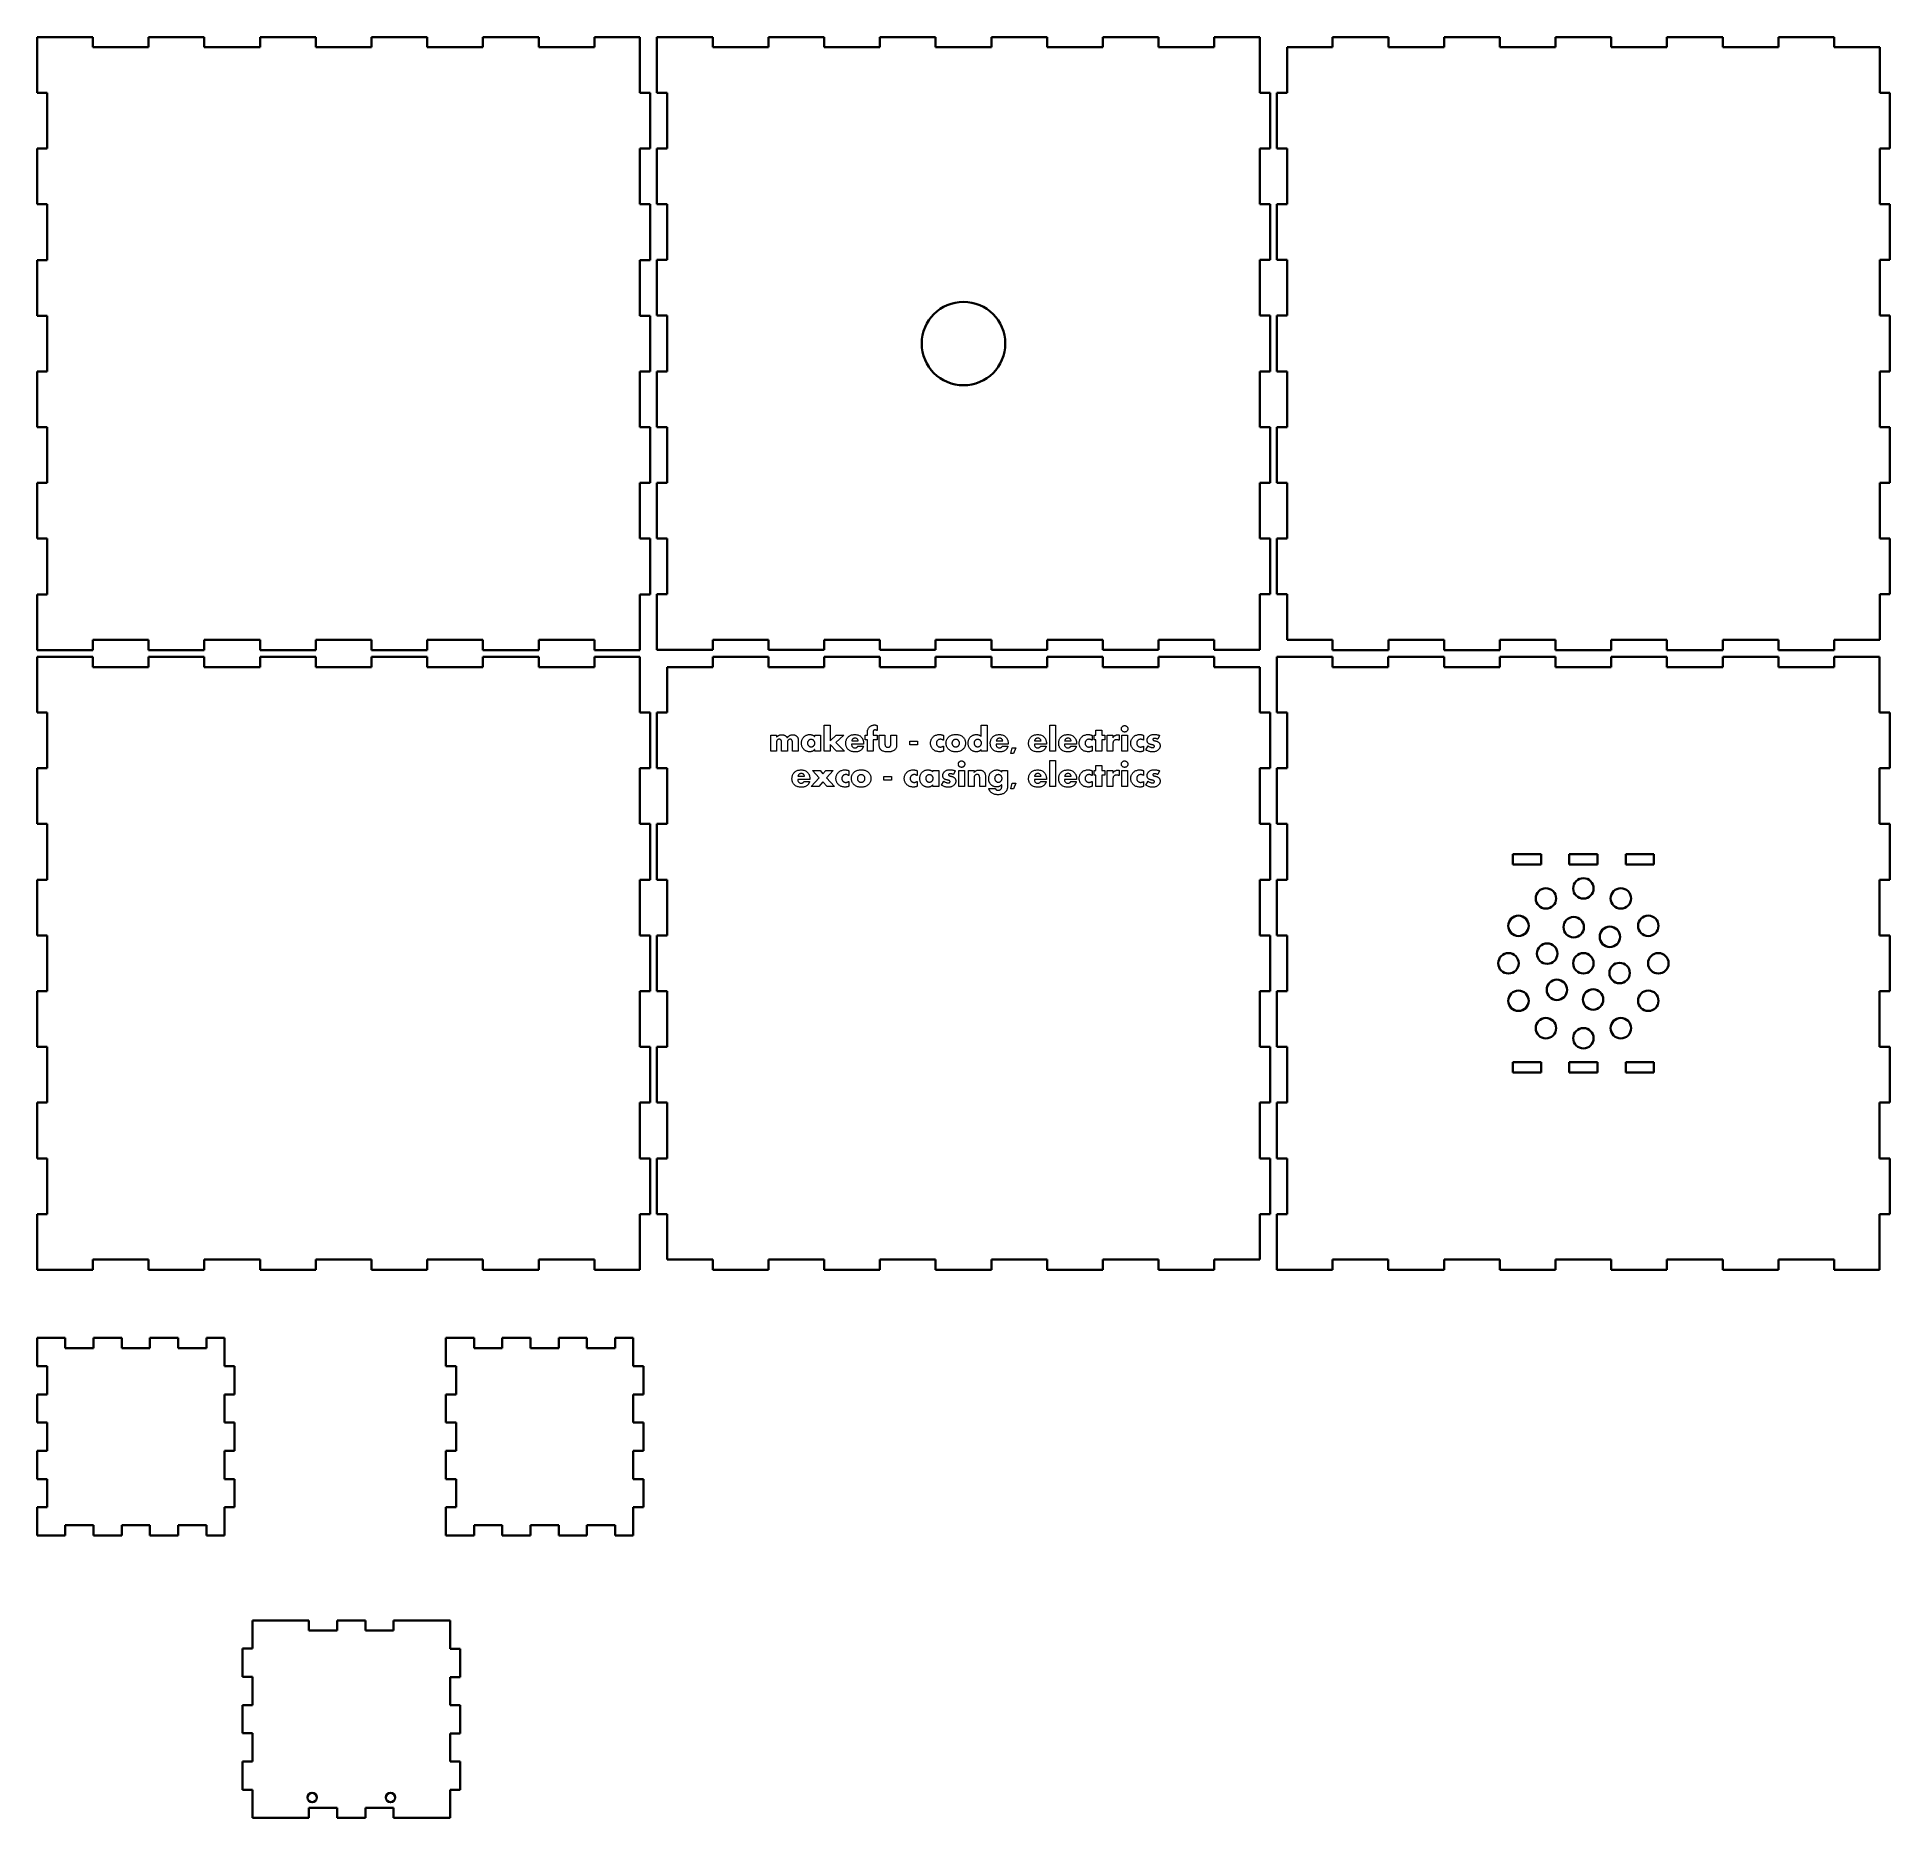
# Model space of a CAD drawing. Extents: x 322 to 867, y 118 to 641.
import ezdxf

# ---------------------------------------------------------------- set-up
doc = ezdxf.new("R2010")
doc.units = 0

msp = doc.modelspace()

# ---------------------------------------------------------------- linework, layer by layer
at = {"color": 7, "lineweight": 35, "ltscale": 0.409225}
for p, q in [((322.492493, 640.494019), (338.861511, 640.494019)), ((322.492493, 624.125), (322.492493, 640.494019)), ((338.861511, 637.495972), (355.230499, 637.495972)), ((371.581482, 637.495972), (387.9505, 637.495972)), ((404.301514, 637.495972), (420.670502, 637.495972)), ((420.670502, 640.494019), (437.03949, 640.494019)), ((437.03949, 637.495972), (453.408508, 637.495972)), ((499.498505, 624.125), (499.498505, 640.494019)), ((504.497498, 640.512024), (520.866516, 640.512024)), ((553.586487, 637.513), (569.955505, 637.513)), ((586.306519, 637.513), (602.675537, 637.513)), ((619.044495, 637.513), (635.413513, 637.513)), ((702.87146, 640.512024), (719.240479, 640.512024)), ((735.591492, 640.512024), (751.96051, 640.512024)), ((768.311523, 640.512024), (784.680542, 640.512024)), ((322.492493, 591.405029), (322.492493, 607.774048)), ((499.498505, 591.405029), (499.498505, 607.774048)), ((504.497498, 591.422974), (504.497498, 607.791992)), ((681.50354, 591.422974), (681.50354, 607.791992)), ((689.500488, 591.422974), (689.500488, 607.791992)), ((863.508484, 591.422974), (863.508484, 607.791992)), ((325.490509, 575.036011), (325.490509, 591.405029)), ((502.497498, 575.036011), (502.497498, 591.405029)), ((325.490509, 542.31604), (325.490509, 558.685059)), ((502.497498, 542.31604), (502.497498, 558.685059)), ((507.495483, 542.333984), (507.495483, 558.703003)), ((684.502502, 542.333984), (684.502502, 558.703003)), ((686.502502, 542.333984), (686.502502, 558.703003)), ((866.507507, 542.333984), (866.507507, 558.703003)), ((322.492493, 525.947021), (322.492493, 542.31604)), ((499.498505, 525.947021), (499.498505, 542.31604)), ((325.490509, 509.578003), (325.490509, 525.947021)), ((502.497498, 509.578003), (502.497498, 525.947021)), ((686.502502, 509.596008), (686.502502, 525.965027)), ((866.507507, 509.596008), (866.507507, 525.965027)), ((504.497498, 493.244995), (504.497498, 509.614014)), ((681.50354, 493.244995), (681.50354, 509.614014)), ((325.490509, 476.858032), (325.490509, 493.22702)), ((502.497498, 476.858032), (502.497498, 493.22702)), ((686.502502, 476.876007), (686.502502, 493.244995)), ((866.507507, 476.876007), (866.507507, 493.244995)), ((504.497498, 460.524017), (504.497498, 476.893005)), ((681.50354, 460.524017), (681.50354, 476.893005)), ((338.861511, 463.506012), (355.230499, 463.506012)), ((371.581482, 463.506012), (387.9505, 463.506012)), ((404.301514, 463.506012), (420.670502, 463.506012)), ((437.03949, 463.506012), (453.408508, 463.506012)), ((553.586487, 463.52301), (569.955505, 463.52301)), ((586.306519, 463.52301), (602.675537, 463.52301)), ((619.044495, 463.52301), (635.413513, 463.52301)), ((322.492493, 460.507019), (338.861511, 460.507019)), ((322.510498, 442.138), (322.510498, 458.507019)), ((355.230499, 458.507019), (371.599487, 458.507019)), ((420.670502, 460.507019), (437.03949, 460.507019)), ((453.408508, 458.507019), (469.777496, 458.507019)), ((499.499512, 442.138), (499.499512, 458.507019)), ((504.497498, 460.524017), (520.866516, 460.524017)), ((553.586487, 458.507019), (569.955505, 458.507019)), ((586.306519, 458.507019), (602.675537, 458.507019)), ((619.044495, 458.507019), (635.413513, 458.507019)), ((686.502502, 442.138), (686.502502, 458.507019)), ((702.87146, 460.507019), (719.240479, 460.507019)), ((735.591492, 460.507019), (751.96051, 460.507019)), ((768.311523, 460.507019), (784.680542, 460.507019)), ((863.490479, 442.138), (863.490479, 458.507019)), ((404.319489, 455.509033), (420.688507, 455.509033)), ((469.777496, 455.509033), (486.146484, 455.509033)), ((735.591492, 455.509033), (751.96051, 455.509033)), ((768.311523, 455.509033), (784.680542, 455.509033)), ((833.76947, 455.509033), (850.138489, 455.509033)), ((322.510498, 409.41803), (322.510498, 425.787018)), ((499.499512, 409.41803), (499.499512, 425.787018)), ((507.495483, 409.41803), (507.495483, 425.787018)), ((681.50354, 409.41803), (681.50354, 425.787018)), ((686.502502, 409.41803), (686.502502, 425.787018)), ((863.490479, 409.41803), (863.490479, 425.787018)), ((325.491486, 393.049011), (325.491486, 409.41803)), ((502.497498, 393.049011), (502.497498, 409.41803)), ((504.497498, 393.049011), (504.497498, 409.41803)), ((684.502502, 393.049011), (684.502502, 409.41803)), ((689.500488, 393.049011), (689.500488, 409.41803)), ((866.507507, 393.049011), (866.507507, 409.41803)), ((322.510498, 376.680023), (322.510498, 393.049011)), ((499.499512, 376.680023), (499.499512, 393.049011)), ((507.495483, 376.680023), (507.495483, 393.049011)), ((681.50354, 376.680023), (681.50354, 393.049011)), ((686.502502, 376.680023), (686.502502, 393.049011)), ((863.490479, 376.680023), (863.490479, 393.049011)), ((325.491486, 327.591003), (325.491486, 343.960022)), ((502.497498, 327.591003), (502.497498, 343.960022)), ((504.497498, 327.591003), (504.497498, 343.960022)), ((684.502502, 327.591003), (684.502502, 343.960022)), ((689.500488, 327.591003), (689.500488, 343.960022)), ((866.507507, 327.591003), (866.507507, 343.960022)), ((322.510498, 278.502014), (322.510498, 294.871002)), ((499.499512, 278.502014), (499.499512, 294.871002)), ((686.502502, 278.502014), (686.502502, 294.871002)), ((863.490479, 278.502014), (863.490479, 294.871002)), ((355.230499, 278.502014), (371.599487, 278.502014)), ((404.319489, 281.501007), (420.688507, 281.501007)), ((453.408508, 278.502014), (469.777496, 278.502014)), ((469.777496, 281.501007), (486.146484, 281.501007)), ((553.586487, 278.502014), (569.955505, 278.502014)), ((586.306519, 278.502014), (602.675537, 278.502014)), ((619.044495, 278.502014), (635.413513, 278.502014)), ((735.591492, 281.501007), (751.96051, 281.501007)), ((768.311523, 281.501007), (784.680542, 281.501007)), ((833.76947, 281.501007), (850.138489, 281.501007))]:
    msp.add_line(p, q, dxfattribs=at)
at = {"color": 7, "lineweight": 35, "ltscale": 0.074951}
for p, q in [((338.861511, 640.494019), (338.861511, 637.495972)), ((355.230499, 640.494019), (355.230499, 637.495972)), ((371.581482, 640.494019), (371.581482, 637.495972)), ((387.9505, 640.494019), (387.9505, 637.495972)), ((404.301514, 640.494019), (404.301514, 637.495972)), ((420.670502, 640.494019), (420.670502, 637.495972)), ((437.03949, 640.494019), (437.03949, 637.495972)), ((453.408508, 640.494019), (453.408508, 637.495972)), ((469.776489, 640.494019), (469.776489, 637.495972)), ((486.128479, 640.494019), (486.128479, 637.495972))]:
    msp.add_line(p, q, dxfattribs=at)
at = {"color": 7, "lineweight": 35, "ltscale": 0.408775}
for p, q in [((355.230499, 640.494019), (371.581482, 640.494019)), ((387.9505, 640.494019), (404.301514, 640.494019)), ((537.235474, 640.512024), (553.586487, 640.512024)), ((569.955505, 640.512024), (586.306519, 640.512024)), ((719.240479, 637.513), (735.591492, 637.513)), ((751.96051, 637.513), (768.311523, 637.513)), ((686.502502, 607.791992), (686.502502, 624.143005)), ((866.507507, 607.791992), (866.507507, 624.143005)), ((689.500488, 558.703003), (689.500488, 575.054016)), ((863.508484, 558.703003), (863.508484, 575.054016)), ((507.495483, 509.614014), (507.495483, 525.965027)), ((684.502502, 509.614014), (684.502502, 525.965027)), ((322.492493, 493.22702), (322.492493, 509.578003)), ((499.498505, 493.22702), (499.498505, 509.578003)), ((689.500488, 493.244995), (689.500488, 509.596008)), ((863.508484, 493.244995), (863.508484, 509.596008)), ((322.492493, 460.507019), (322.492493, 476.858032)), ((499.498505, 460.507019), (499.498505, 476.858032)), ((719.240479, 463.506012), (735.591492, 463.506012)), ((751.96051, 463.506012), (768.311523, 463.506012)), ((355.230499, 460.507019), (371.581482, 460.507019)), ((387.9505, 460.507019), (404.301514, 460.507019)), ((537.235474, 460.524017), (553.586487, 460.524017)), ((569.955505, 460.524017), (586.306519, 460.524017)), ((751.96051, 458.507019), (768.311523, 458.507019)), ((537.235474, 455.509033), (553.586487, 455.509033)), ((569.955505, 455.509033), (586.306519, 455.509033)), ((801.0495, 455.509033), (817.400513, 455.509033)), ((325.491486, 425.787018), (325.491486, 442.138)), ((502.497498, 425.787018), (502.497498, 442.138)), ((504.497498, 425.787018), (504.497498, 442.138)), ((684.502502, 425.787018), (684.502502, 442.138)), ((689.500488, 425.787018), (689.500488, 442.138)), ((866.507507, 425.787018), (866.507507, 442.138)), ((537.235474, 281.501007), (553.586487, 281.501007)), ((569.955505, 281.501007), (586.306519, 281.501007)), ((751.96051, 278.502014), (768.311523, 278.502014)), ((801.0495, 281.501007), (817.400513, 281.501007))]:
    msp.add_line(p, q, dxfattribs=at)
at = {"color": 7, "lineweight": 35, "ltscale": 0.4092}
for p, q in [((453.408508, 640.494019), (469.776489, 640.494019)), ((635.413513, 640.512024), (651.781494, 640.512024)), ((387.951508, 458.507019), (404.319489, 458.507019)), ((453.408508, 460.507019), (469.776489, 460.507019)), ((635.413513, 460.524017), (651.781494, 460.524017)), ((338.862488, 455.509033), (355.230499, 455.509033)), ((437.040497, 455.509033), (453.408508, 455.509033)), ((635.413513, 455.509033), (651.781494, 455.509033)), ((325.491486, 360.312012), (325.491486, 376.680023)), ((502.497498, 360.312012), (502.497498, 376.680023)), ((504.497498, 360.312012), (504.497498, 376.680023)), ((684.502502, 360.312012), (684.502502, 376.680023)), ((689.500488, 360.312012), (689.500488, 376.680023)), ((866.507507, 360.312012), (866.507507, 376.680023)), ((322.510498, 311.223022), (322.510498, 327.591003)), ((499.499512, 311.223022), (499.499512, 327.591003)), ((507.495483, 311.223022), (507.495483, 327.591003)), ((681.50354, 311.223022), (681.50354, 327.591003)), ((686.502502, 311.223022), (686.502502, 327.591003)), ((863.490479, 311.223022), (863.490479, 327.591003)), ((338.862488, 281.501007), (355.230499, 281.501007)), ((387.951508, 278.502014), (404.319489, 278.502014)), ((437.040497, 281.501007), (453.408508, 281.501007)), ((635.413513, 281.501007), (651.781494, 281.501007))]:
    msp.add_line(p, q, dxfattribs=at)
at = {"color": 7, "lineweight": 35, "ltscale": 0.4088}
for p, q in [((469.776489, 637.495972), (486.128479, 637.495972)), ((504.497498, 624.160034), (504.497498, 640.512024)), ((651.781494, 637.513), (668.133484, 637.513)), ((681.50354, 624.160034), (681.50354, 640.512024)), ((833.786499, 640.512024), (850.138489, 640.512024)), ((507.495483, 476.893005), (507.495483, 493.244995)), ((684.502502, 476.893005), (684.502502, 493.244995)), ((469.776489, 463.506012), (486.128479, 463.506012)), ((651.781494, 463.52301), (668.133484, 463.52301)), ((322.510498, 458.507019), (338.862488, 458.507019)), ((420.688507, 458.507019), (437.040497, 458.507019)), ((651.781494, 458.507019), (668.133484, 458.507019)), ((833.786499, 460.507019), (850.138489, 460.507019)), ((322.510498, 343.960022), (322.510498, 360.312012)), ((499.499512, 343.960022), (499.499512, 360.312012)), ((507.495483, 343.960022), (507.495483, 360.312012)), ((681.50354, 343.960022), (681.50354, 360.312012)), ((686.502502, 343.960022), (686.502502, 360.312012)), ((863.490479, 343.960022), (863.490479, 360.312012)), ((322.510498, 278.502014), (338.862488, 278.502014)), ((420.688507, 278.502014), (437.040497, 278.502014)), ((651.781494, 278.502014), (668.133484, 278.502014))]:
    msp.add_line(p, q, dxfattribs=at)
at = {"color": 7, "lineweight": 35, "ltscale": 0.334251}
for p, q in [((486.128479, 640.494019), (499.498505, 640.494019)), ((668.133484, 640.512024), (681.50354, 640.512024)), ((486.128479, 460.507019), (499.498505, 460.507019)), ((668.133484, 460.524017), (681.50354, 460.524017)), ((668.133484, 455.509033), (681.50354, 455.509033)), ((668.133484, 281.501007), (681.50354, 281.501007))]:
    msp.add_line(p, q, dxfattribs=at)
at = {"color": 7, "lineweight": 35, "ltscale": 0.074976}
for p, q in [((520.866516, 640.512024), (520.866516, 637.513)), ((537.235474, 640.512024), (537.235474, 637.513)), ((553.586487, 640.512024), (553.586487, 637.513)), ((569.955505, 640.512024), (569.955505, 637.513)), ((586.306519, 640.512024), (586.306519, 637.513)), ((602.675537, 640.512024), (602.675537, 637.513)), ((619.044495, 640.512024), (619.044495, 637.513)), ((635.413513, 640.512024), (635.413513, 637.513)), ((651.781494, 640.512024), (651.781494, 637.513)), ((668.133484, 640.512024), (668.133484, 637.513)), ((702.87146, 640.512024), (702.87146, 637.513)), ((719.240479, 640.512024), (719.240479, 637.513)), ((735.591492, 640.512024), (735.591492, 637.513)), ((751.96051, 640.512024), (751.96051, 637.513)), ((768.311523, 640.512024), (768.311523, 637.513)), ((784.680542, 640.512024), (784.680542, 637.513)), ((801.0495, 640.512024), (801.0495, 637.513)), ((817.418457, 640.512024), (817.418457, 637.513)), ((833.786499, 640.512024), (833.786499, 637.513)), ((850.138489, 640.512024), (850.138489, 637.513)), ((866.507507, 624.143005), (863.508484, 624.143005)), ((866.507507, 607.791992), (863.508484, 607.791992)), ((866.507507, 591.422974), (863.508484, 591.422974)), ((866.507507, 575.054016), (863.508484, 575.054016)), ((866.507507, 558.703003), (863.508484, 558.703003)), ((866.507507, 542.333984), (863.508484, 542.333984)), ((866.507507, 525.965027), (863.508484, 525.965027)), ((866.507507, 509.596008), (863.508484, 509.596008)), ((866.507507, 493.244995), (863.508484, 493.244995)), ((866.507507, 476.876007), (863.508484, 476.876007)), ((380.507507, 250.212006), (377.508484, 250.212006)), ((380.507507, 241.922012), (377.508484, 241.922012)), ((380.507507, 233.632019), (377.508484, 233.632019)), ((380.507507, 225.359009), (377.508484, 225.359009)), ((380.507507, 217.069016), (377.508484, 217.069016)), ((380.507507, 208.778015), (377.508484, 208.778015)), ((385.767761, 167.258804), (382.768738, 167.258804)), ((385.767761, 158.968811), (382.768738, 158.968811)), ((385.767761, 150.678802), (382.768738, 150.678802)), ((385.767761, 142.405807), (382.768738, 142.405807)), ((385.767761, 134.115799), (382.768738, 134.115799)), ((385.767761, 125.824799), (382.768738, 125.824799))]:
    msp.add_line(p, q, dxfattribs=at)
at = {"color": 7, "lineweight": 35, "ltscale": 0.409224}
for p, q in [((520.866516, 637.513), (537.235474, 637.513)), ((602.675537, 640.512024), (619.044495, 640.512024)), ((784.680542, 637.513), (801.0495, 637.513)), ((801.0495, 640.512024), (817.418457, 640.512024)), ((686.502502, 575.054016), (686.502502, 591.422974)), ((866.507507, 575.054016), (866.507507, 591.422974)), ((504.497498, 525.965027), (504.497498, 542.333984)), ((681.50354, 525.965027), (681.50354, 542.333984)), ((689.500488, 525.965027), (689.500488, 542.333984)), ((863.508484, 525.965027), (863.508484, 542.333984)), ((520.866516, 463.52301), (537.235474, 463.52301)), ((784.680542, 463.506012), (801.0495, 463.506012)), ((520.866516, 458.507019), (537.235474, 458.507019)), ((602.675537, 460.524017), (619.044495, 460.524017)), ((686.502502, 458.507019), (702.87146, 458.507019)), ((719.222534, 458.507019), (735.591492, 458.507019)), ((784.680542, 458.507019), (801.0495, 458.507019)), ((801.0495, 460.507019), (817.418457, 460.507019)), ((817.400513, 458.507019), (833.76947, 458.507019)), ((602.675537, 455.509033), (619.044495, 455.509033)), ((520.866516, 278.502014), (537.235474, 278.502014)), ((602.675537, 281.501007), (619.044495, 281.501007)), ((686.502502, 278.502014), (702.87146, 278.502014)), ((719.222534, 278.502014), (735.591492, 278.502014)), ((784.680542, 278.502014), (801.0495, 278.502014)), ((817.400513, 278.502014), (833.76947, 278.502014))]:
    msp.add_line(p, q, dxfattribs=at)
at = {"color": 7, "lineweight": 35, "ltscale": 0.334274}
for p, q in [((689.500488, 637.513), (702.87146, 637.513)), ((689.500488, 463.506012), (702.87146, 463.506012))]:
    msp.add_line(p, q, dxfattribs=at)
at = {"color": 7, "lineweight": 35, "ltscale": 0.33425}
for p, q in [((689.500488, 624.143005), (689.500488, 637.513)), ((850.138489, 637.513), (863.508484, 637.513)), ((863.508484, 624.143005), (863.508484, 637.513)), ((689.500488, 463.506012), (689.500488, 476.876007)), ((863.508484, 463.506012), (863.508484, 476.876007)), ((850.138489, 463.506012), (863.508484, 463.506012)), ((507.495483, 281.501007), (507.495483, 294.871002)), ((681.50354, 281.501007), (681.50354, 294.871002))]:
    msp.add_line(p, q, dxfattribs=at)
at = {"color": 7, "lineweight": 35, "ltscale": 0.409201}
for p, q in [((817.418457, 637.513), (833.786499, 637.513)), ((507.495483, 607.791992), (507.495483, 624.160034)), ((684.502502, 607.791992), (684.502502, 624.160034)), ((504.497498, 558.703003), (504.497498, 575.071045)), ((681.50354, 558.703003), (681.50354, 575.071045)), ((817.418457, 463.506012), (833.786499, 463.506012))]:
    msp.add_line(p, q, dxfattribs=at)
at = {"color": 7, "lineweight": 35, "ltscale": 0.07495}
for p, q in [((325.490509, 624.125), (322.492493, 624.125)), ((507.495483, 624.160034), (504.497498, 624.160034)), ((689.500488, 624.143005), (686.502502, 624.143005)), ((325.490509, 607.774048), (322.492493, 607.774048)), ((507.495483, 607.791992), (504.497498, 607.791992)), ((689.500488, 607.791992), (686.502502, 607.791992)), ((325.490509, 591.405029), (322.492493, 591.405029)), ((507.495483, 591.422974), (504.497498, 591.422974)), ((689.500488, 591.422974), (686.502502, 591.422974)), ((325.490509, 575.036011), (322.492493, 575.036011)), ((507.495483, 575.071045), (504.497498, 575.071045)), ((689.500488, 575.054016), (686.502502, 575.054016)), ((325.490509, 558.685059), (322.492493, 558.685059)), ((507.495483, 558.703003), (504.497498, 558.703003)), ((689.500488, 558.703003), (686.502502, 558.703003)), ((325.490509, 542.31604), (322.492493, 542.31604)), ((507.495483, 542.333984), (504.497498, 542.333984)), ((689.500488, 542.333984), (686.502502, 542.333984)), ((325.490509, 525.947021), (322.492493, 525.947021)), ((507.495483, 525.965027), (504.497498, 525.965027)), ((689.500488, 525.965027), (686.502502, 525.965027)), ((325.490509, 509.578003), (322.492493, 509.578003)), ((507.495483, 509.614014), (504.497498, 509.614014)), ((689.500488, 509.596008), (686.502502, 509.596008)), ((325.490509, 493.22702), (322.492493, 493.22702)), ((507.495483, 493.244995), (504.497498, 493.244995)), ((689.500488, 493.244995), (686.502502, 493.244995)), ((325.490509, 476.858032), (322.492493, 476.858032)), ((507.495483, 476.893005), (504.497498, 476.893005)), ((689.500488, 476.876007), (686.502502, 476.876007)), ((338.862488, 458.507019), (338.862488, 455.509033)), ((355.230499, 458.507019), (355.230499, 455.509033)), ((371.599487, 458.507019), (371.599487, 455.509033)), ((387.951508, 458.507019), (387.951508, 455.509033)), ((404.319489, 458.507019), (404.319489, 455.509033)), ((420.688507, 458.507019), (420.688507, 455.509033)), ((437.040497, 458.507019), (437.040497, 455.509033)), ((453.408508, 458.507019), (453.408508, 455.509033)), ((469.777496, 458.507019), (469.777496, 455.509033)), ((486.146484, 458.507019), (486.146484, 455.509033)), ((520.866516, 458.507019), (520.866516, 455.509033)), ((537.235474, 458.507019), (537.235474, 455.509033)), ((553.586487, 458.507019), (553.586487, 455.509033)), ((569.955505, 458.507019), (569.955505, 455.509033)), ((586.306519, 458.507019), (586.306519, 455.509033)), ((602.675537, 458.507019), (602.675537, 455.509033)), ((619.044495, 458.507019), (619.044495, 455.509033)), ((635.413513, 458.507019), (635.413513, 455.509033)), ((651.781494, 458.507019), (651.781494, 455.509033)), ((668.133484, 458.507019), (668.133484, 455.509033)), ((702.87146, 458.507019), (702.87146, 455.509033)), ((719.222534, 458.507019), (719.222534, 455.509033)), ((735.591492, 458.507019), (735.591492, 455.509033)), ((751.96051, 458.507019), (751.96051, 455.509033)), ((768.311523, 458.507019), (768.311523, 455.509033)), ((784.680542, 458.507019), (784.680542, 455.509033)), ((801.0495, 458.507019), (801.0495, 455.509033)), ((817.400513, 458.507019), (817.400513, 455.509033)), ((833.76947, 458.507019), (833.76947, 455.509033)), ((850.138489, 458.507019), (850.138489, 455.509033)), ((502.497498, 442.138), (499.499512, 442.138)), ((507.495483, 442.138), (504.497498, 442.138)), ((689.500488, 442.138), (686.502502, 442.138)), ((502.497498, 425.787018), (499.499512, 425.787018)), ((507.495483, 425.787018), (504.497498, 425.787018)), ((689.500488, 425.787018), (686.502502, 425.787018)), ((502.497498, 409.41803), (499.499512, 409.41803)), ((507.495483, 409.41803), (504.497498, 409.41803)), ((689.500488, 409.41803), (686.502502, 409.41803)), ((502.497498, 393.049011), (499.499512, 393.049011)), ((507.495483, 393.049011), (504.497498, 393.049011)), ((689.500488, 393.049011), (686.502502, 393.049011)), ((502.497498, 376.680023), (499.499512, 376.680023)), ((507.495483, 376.680023), (504.497498, 376.680023)), ((689.500488, 376.680023), (686.502502, 376.680023)), ((502.497498, 360.312012), (499.499512, 360.312012)), ((507.495483, 360.312012), (504.497498, 360.312012)), ((689.500488, 360.312012), (686.502502, 360.312012)), ((502.497498, 343.960022), (499.499512, 343.960022)), ((507.495483, 343.960022), (504.497498, 343.960022)), ((689.500488, 343.960022), (686.502502, 343.960022)), ((502.497498, 327.591003), (499.499512, 327.591003)), ((507.495483, 327.591003), (504.497498, 327.591003)), ((689.500488, 327.591003), (686.502502, 327.591003)), ((502.497498, 311.223022), (499.499512, 311.223022)), ((507.495483, 311.223022), (504.497498, 311.223022)), ((689.500488, 311.223022), (686.502502, 311.223022)), ((502.497498, 294.871002), (499.499512, 294.871002)), ((507.495483, 294.871002), (504.497498, 294.871002)), ((689.500488, 294.871002), (686.502502, 294.871002)), ((330.783508, 258.502014), (330.783508, 255.504013)), ((339.073486, 258.502014), (339.073486, 255.504013)), ((347.363495, 258.502014), (347.363495, 255.504013)), ((355.636505, 258.502014), (355.636505, 255.504013)), ((363.926514, 258.502014), (363.926514, 255.504013)), ((372.217499, 258.502014), (372.217499, 255.504013)), ((450.794495, 258.502014), (450.794495, 255.504013)), ((459.067505, 258.502014), (459.067505, 255.504013)), ((467.357483, 258.502014), (467.357483, 255.504013)), ((475.648499, 258.502014), (475.648499, 255.504013)), ((483.920502, 258.502014), (483.920502, 255.504013)), ((492.21051, 258.502014), (492.21051, 255.504013)), ((402.331757, 175.548798), (402.331757, 172.550812)), ((410.621765, 175.548798), (410.621765, 172.550812)), ((418.894745, 175.548798), (418.894745, 172.550812)), ((427.184753, 175.548798), (427.184753, 172.550812))]:
    msp.add_line(p, q, dxfattribs=at)
at = {"color": 7, "lineweight": 35, "ltscale": 0.408774}
for p, q in [((325.490509, 607.774048), (325.490509, 624.125)), ((502.497498, 607.774048), (502.497498, 624.125)), ((322.492493, 558.685059), (322.492493, 575.036011)), ((499.498505, 558.685059), (499.498505, 575.036011))]:
    msp.add_line(p, q, dxfattribs=at)
at = {"color": 7, "lineweight": 35, "ltscale": 0.074975}
for p, q in [((502.497498, 624.125), (499.498505, 624.125)), ((502.497498, 607.774048), (499.498505, 607.774048)), ((502.497498, 591.405029), (499.498505, 591.405029)), ((502.497498, 575.036011), (499.498505, 575.036011)), ((502.497498, 558.685059), (499.498505, 558.685059)), ((502.497498, 542.31604), (499.498505, 542.31604)), ((502.497498, 525.947021), (499.498505, 525.947021)), ((502.497498, 509.578003), (499.498505, 509.578003)), ((502.497498, 493.22702), (499.498505, 493.22702)), ((502.497498, 476.858032), (499.498505, 476.858032)), ((338.861511, 463.506012), (338.861511, 460.507019)), ((355.230499, 463.506012), (355.230499, 460.507019)), ((371.581482, 463.506012), (371.581482, 460.507019)), ((387.9505, 463.506012), (387.9505, 460.507019)), ((404.301514, 463.506012), (404.301514, 460.507019)), ((420.670502, 463.506012), (420.670502, 460.507019)), ((437.03949, 463.506012), (437.03949, 460.507019)), ((453.408508, 463.506012), (453.408508, 460.507019)), ((469.776489, 463.506012), (469.776489, 460.507019)), ((486.128479, 463.506012), (486.128479, 460.507019)), ((520.866516, 463.52301), (520.866516, 460.524017)), ((537.235474, 463.52301), (537.235474, 460.524017)), ((553.586487, 463.52301), (553.586487, 460.524017)), ((569.955505, 463.52301), (569.955505, 460.524017)), ((586.306519, 463.52301), (586.306519, 460.524017)), ((602.675537, 463.52301), (602.675537, 460.524017)), ((619.044495, 463.52301), (619.044495, 460.524017)), ((635.413513, 463.52301), (635.413513, 460.524017)), ((651.781494, 463.52301), (651.781494, 460.524017)), ((668.133484, 463.52301), (668.133484, 460.524017)), ((702.87146, 463.506012), (702.87146, 460.507019)), ((719.240479, 463.506012), (719.240479, 460.507019)), ((735.591492, 463.506012), (735.591492, 460.507019)), ((751.96051, 463.506012), (751.96051, 460.507019)), ((768.311523, 463.506012), (768.311523, 460.507019)), ((784.680542, 463.506012), (784.680542, 460.507019)), ((801.0495, 463.506012), (801.0495, 460.507019)), ((817.418457, 463.506012), (817.418457, 460.507019)), ((833.786499, 463.506012), (833.786499, 460.507019)), ((850.138489, 463.506012), (850.138489, 460.507019)), ((338.862488, 281.501007), (338.862488, 278.502014)), ((355.230499, 281.501007), (355.230499, 278.502014)), ((371.599487, 281.501007), (371.599487, 278.502014)), ((387.951508, 281.501007), (387.951508, 278.502014)), ((404.319489, 281.501007), (404.319489, 278.502014)), ((420.688507, 281.501007), (420.688507, 278.502014)), ((437.040497, 281.501007), (437.040497, 278.502014)), ((453.408508, 281.501007), (453.408508, 278.502014)), ((469.777496, 281.501007), (469.777496, 278.502014)), ((486.146484, 281.501007), (486.146484, 278.502014)), ((520.866516, 281.501007), (520.866516, 278.502014)), ((537.235474, 281.501007), (537.235474, 278.502014)), ((553.586487, 281.501007), (553.586487, 278.502014)), ((569.955505, 281.501007), (569.955505, 278.502014)), ((586.306519, 281.501007), (586.306519, 278.502014)), ((602.675537, 281.501007), (602.675537, 278.502014)), ((619.044495, 281.501007), (619.044495, 278.502014)), ((635.413513, 281.501007), (635.413513, 278.502014)), ((651.781494, 281.501007), (651.781494, 278.502014)), ((668.133484, 281.501007), (668.133484, 278.502014)), ((702.87146, 281.501007), (702.87146, 278.502014)), ((719.222534, 281.501007), (719.222534, 278.502014)), ((735.591492, 281.501007), (735.591492, 278.502014)), ((751.96051, 281.501007), (751.96051, 278.502014)), ((768.311523, 281.501007), (768.311523, 278.502014)), ((784.680542, 281.501007), (784.680542, 278.502014)), ((801.0495, 281.501007), (801.0495, 278.502014)), ((817.400513, 281.501007), (817.400513, 278.502014)), ((833.76947, 281.501007), (833.76947, 278.502014)), ((850.138489, 281.501007), (850.138489, 278.502014)), ((500.501495, 250.212006), (497.502502, 250.212006)), ((500.501495, 241.922012), (497.502502, 241.922012)), ((500.501495, 233.632019), (497.502502, 233.632019)), ((500.501495, 225.359009), (497.502502, 225.359009)), ((500.501495, 217.069016), (497.502502, 217.069016)), ((500.501495, 208.778015), (497.502502, 208.778015))]:
    msp.add_line(p, q, dxfattribs=at)
at = {"color": 7, "lineweight": 35, "ltscale": 0.074974}
for p, q in [((684.502502, 624.160034), (681.50354, 624.160034)), ((684.502502, 607.791992), (681.50354, 607.791992)), ((684.502502, 591.422974), (681.50354, 591.422974)), ((684.502502, 575.071045), (681.50354, 575.071045)), ((684.502502, 558.703003), (681.50354, 558.703003)), ((684.502502, 542.333984), (681.50354, 542.333984)), ((684.502502, 525.965027), (681.50354, 525.965027)), ((684.502502, 509.614014), (681.50354, 509.614014)), ((684.502502, 493.244995), (681.50354, 493.244995)), ((684.502502, 476.893005), (681.50354, 476.893005)), ((684.502502, 442.138), (681.50354, 442.138)), ((684.502502, 425.787018), (681.50354, 425.787018)), ((684.502502, 409.41803), (681.50354, 409.41803)), ((684.502502, 393.049011), (681.50354, 393.049011)), ((684.502502, 376.680023), (681.50354, 376.680023)), ((684.502502, 360.312012), (681.50354, 360.312012)), ((684.502502, 343.960022), (681.50354, 343.960022)), ((684.502502, 327.591003), (681.50354, 327.591003)), ((684.502502, 311.223022), (681.50354, 311.223022)), ((684.502502, 294.871002), (681.50354, 294.871002)), ((445.503479, 250.212006), (442.504517, 250.212006)), ((445.503479, 241.922012), (442.504517, 241.922012)), ((445.503479, 233.632019), (442.504517, 233.632019)), ((445.503479, 225.359009), (442.504517, 225.359009)), ((445.503479, 217.069016), (442.504517, 217.069016)), ((445.503479, 208.778015), (442.504517, 208.778015)), ((446.765381, 167.212952), (443.766418, 167.212952)), ((446.765381, 158.922958), (443.766418, 158.922958)), ((446.765381, 150.632965), (443.766418, 150.632965)), ((446.765381, 142.359955), (443.766418, 142.359955)), ((446.765381, 134.069962), (443.766418, 134.069962)), ((446.765381, 125.778961), (443.766418, 125.778961))]:
    msp.add_line(p, q, dxfattribs=at)
at = {"color": 7, "lineweight": 35, "ltscale": 0.408798}
for p, q in [((507.495483, 575.071045), (507.495483, 591.422974)), ((684.502502, 575.071045), (684.502502, 591.422974))]:
    msp.add_line(p, q, dxfattribs=at)
at = {"color": 7, "lineweight": 35, "ltscale": 0.333826}
for p, q in [((486.146484, 458.507019), (499.499512, 458.507019)), ((486.146484, 278.502014), (499.499512, 278.502014))]:
    msp.add_line(p, q, dxfattribs=at)
at = {"color": 7, "lineweight": 35, "ltscale": 0.3338}
for p, q in [((850.138489, 458.507019), (863.490479, 458.507019)), ((850.138489, 278.502014), (863.490479, 278.502014))]:
    msp.add_line(p, q, dxfattribs=at)
at = {"color": 7, "lineweight": 35, "ltscale": 0.408801}
for p, q in [((371.599487, 455.509033), (387.951508, 455.509033)), ((325.491486, 294.871002), (325.491486, 311.223022)), ((502.497498, 294.871002), (502.497498, 311.223022)), ((504.497498, 294.871002), (504.497498, 311.223022)), ((684.502502, 294.871002), (684.502502, 311.223022)), ((689.500488, 294.871002), (689.500488, 311.223022)), ((866.507507, 294.871002), (866.507507, 311.223022)), ((371.599487, 281.501007), (387.951508, 281.501007))]:
    msp.add_line(p, q, dxfattribs=at)
at = {"color": 7, "lineweight": 35, "ltscale": 0.334276}
for p, q in [((507.495483, 455.509033), (520.866516, 455.509033)), ((507.495483, 442.138), (507.495483, 455.509033)), ((681.50354, 442.138), (681.50354, 455.509033)), ((507.495483, 281.501007), (520.866516, 281.501007))]:
    msp.add_line(p, q, dxfattribs=at)
at = {"color": 7, "lineweight": 35, "ltscale": 0.408777}
for p, q in [((702.87146, 455.509033), (719.222534, 455.509033)), ((702.87146, 281.501007), (719.222534, 281.501007))]:
    msp.add_line(p, q, dxfattribs=at)
at = {"color": 7, "lineweight": 35, "ltscale": 0.074525}
for p, q in [((325.491486, 442.138), (322.510498, 442.138)), ((325.491486, 425.787018), (322.510498, 425.787018)), ((325.491486, 409.41803), (322.510498, 409.41803)), ((325.491486, 393.049011), (322.510498, 393.049011)), ((325.491486, 376.680023), (322.510498, 376.680023)), ((325.491486, 360.312012), (322.510498, 360.312012)), ((325.491486, 343.960022), (322.510498, 343.960022)), ((325.491486, 327.591003), (322.510498, 327.591003)), ((325.491486, 311.223022), (322.510498, 311.223022)), ((325.491486, 294.871002), (322.510498, 294.871002)), ((325.491486, 250.212006), (322.510498, 250.212006)), ((325.491486, 241.922012), (322.510498, 241.922012)), ((325.491486, 233.632019), (322.510498, 233.632019)), ((325.491486, 225.359009), (322.510498, 225.359009)), ((325.491486, 217.069016), (322.510498, 217.069016)), ((325.491486, 208.778015), (322.510498, 208.778015))]:
    msp.add_line(p, q, dxfattribs=at)
at = {"color": 7, "lineweight": 35, "ltscale": 0.075426}
for p, q in [((866.507507, 442.138), (863.490479, 442.138)), ((866.507507, 425.787018), (863.490479, 425.787018)), ((866.507507, 409.41803), (863.490479, 409.41803)), ((866.507507, 393.049011), (863.490479, 393.049011)), ((866.507507, 376.680023), (863.490479, 376.680023)), ((866.507507, 360.312012), (863.490479, 360.312012)), ((866.507507, 343.960022), (863.490479, 343.960022)), ((866.507507, 327.591003), (863.490479, 327.591003)), ((866.507507, 311.223022), (863.490479, 311.223022)), ((866.507507, 294.871002), (863.490479, 294.871002))]:
    msp.add_line(p, q, dxfattribs=at)
at = {"color": 7, "lineweight": 35, "ltscale": 0.07625}
for p, q in [((755.787964, 400.554504), (755.787964, 397.504517)), ((764.078979, 397.504517), (764.078979, 400.554504)), ((772.35498, 397.504517), (772.35498, 400.554504)), ((780.655029, 400.554504), (780.655029, 397.504517)), ((788.932007, 400.554504), (788.932007, 397.504517)), ((797.221985, 397.504517), (797.221985, 400.554504)), ((755.787964, 336.454529), (755.787964, 339.504517)), ((764.078979, 339.504517), (764.078979, 336.454529)), ((772.35498, 336.454529), (772.35498, 339.504517)), ((780.655029, 339.504517), (780.655029, 336.454529)), ((788.932007, 336.454529), (788.932007, 339.504517)), ((797.221985, 339.504517), (797.221985, 336.454529))]:
    msp.add_line(p, q, dxfattribs=at)
at = {"color": 7, "lineweight": 35, "ltscale": 0.207275}
for p, q in [((755.787964, 400.554504), (764.078979, 400.554504)), ((755.787964, 397.504517), (764.078979, 397.504517)), ((755.787964, 339.504517), (764.078979, 339.504517)), ((755.787964, 336.454529), (764.078979, 336.454529)), ((363.926514, 255.504013), (372.217499, 255.504013)), ((467.357483, 255.504013), (475.648499, 255.504013)), ((325.491486, 208.778015), (325.491486, 217.069016)), ((380.507507, 208.778015), (380.507507, 217.069016)), ((445.503479, 208.778015), (445.503479, 217.069016)), ((500.501495, 208.778015), (500.501495, 217.069016)), ((363.926514, 203.504013), (372.217499, 203.504013)), ((467.357483, 203.504013), (475.648499, 203.504013)), ((382.768738, 125.824799), (382.768738, 134.115799)), ((446.765381, 125.778961), (446.765381, 134.069962))]:
    msp.add_line(p, q, dxfattribs=at)
at = {"color": 7, "lineweight": 35, "ltscale": 0.207501}
for p, q in [((780.655029, 400.554504), (772.35498, 400.554504)), ((772.35498, 397.504517), (780.655029, 397.504517)), ((780.655029, 339.504517), (772.35498, 339.504517)), ((772.35498, 336.454529), (780.655029, 336.454529))]:
    msp.add_line(p, q, dxfattribs=at)
at = {"color": 7, "lineweight": 35, "ltscale": 0.207249}
for p, q in [((797.221985, 400.554504), (788.932007, 400.554504)), ((797.221985, 397.504517), (788.932007, 397.504517)), ((797.221985, 339.504517), (788.932007, 339.504517)), ((797.221985, 336.454529), (788.932007, 336.454529)), ((442.504517, 258.502014), (450.794495, 258.502014)), ((459.067505, 258.502014), (467.357483, 258.502014)), ((330.783508, 255.504013), (339.073486, 255.504013)), ((330.783508, 203.504013), (339.073486, 203.504013)), ((442.504517, 200.488007), (450.794495, 200.488007)), ((459.067505, 200.488007), (467.357483, 200.488007))]:
    msp.add_line(p, q, dxfattribs=at)
at = {"color": 7, "lineweight": 35, "ltscale": 0.206825}
for p, q in [((322.510498, 258.502014), (330.783508, 258.502014)), ((347.363495, 255.504013), (355.636505, 255.504013)), ((450.794495, 255.504013), (459.067505, 255.504013)), ((325.491486, 225.359009), (325.491486, 233.632019)), ((380.507507, 225.359009), (380.507507, 233.632019)), ((445.503479, 225.359009), (445.503479, 233.632019)), ((500.501495, 225.359009), (500.501495, 233.632019)), ((347.363495, 203.504013), (355.636505, 203.504013)), ((450.794495, 203.504013), (459.067505, 203.504013)), ((322.510498, 200.488007), (330.783508, 200.488007)), ((382.768738, 142.405807), (382.768738, 150.678802)), ((446.765381, 142.359955), (446.765381, 150.632965))]:
    msp.add_line(p, q, dxfattribs=at)
at = {"color": 7, "lineweight": 35, "ltscale": 0.20725}
for p, q in [((322.510498, 250.212006), (322.510498, 258.502014)), ((339.073486, 258.502014), (347.363495, 258.502014)), ((355.636505, 258.502014), (363.926514, 258.502014)), ((377.508484, 250.212006), (377.508484, 258.502014)), ((442.504517, 250.212006), (442.504517, 258.502014)), ((497.502502, 250.212006), (497.502502, 258.502014)), ((483.920502, 255.504013), (492.21051, 255.504013)), ((325.491486, 241.922012), (325.491486, 250.212006)), ((380.507507, 241.922012), (380.507507, 250.212006)), ((445.503479, 241.922012), (445.503479, 250.212006)), ((500.501495, 241.922012), (500.501495, 250.212006)), ((322.510498, 233.632019), (322.510498, 241.922012)), ((377.508484, 233.632019), (377.508484, 241.922012)), ((442.504517, 233.632019), (442.504517, 241.922012)), ((497.502502, 233.632019), (497.502502, 241.922012)), ((322.510498, 217.069016), (322.510498, 225.359009)), ((377.508484, 217.069016), (377.508484, 225.359009)), ((442.504517, 217.069016), (442.504517, 225.359009)), ((497.502502, 217.069016), (497.502502, 225.359009)), ((322.510498, 200.488007), (322.510498, 208.778015)), ((377.508484, 200.488007), (377.508484, 208.778015)), ((442.504517, 200.488007), (442.504517, 208.778015)), ((497.502502, 200.488007), (497.502502, 208.778015)), ((483.920502, 203.504013), (492.21051, 203.504013)), ((339.073486, 200.488007), (347.363495, 200.488007)), ((355.636505, 200.488007), (363.926514, 200.488007)), ((385.767761, 167.258804), (385.767761, 175.548798)), ((402.331757, 172.550812), (410.621765, 172.550812)), ((418.894745, 172.550812), (427.184753, 172.550812)), ((382.768738, 158.968811), (382.768738, 167.258804)), ((446.765381, 158.922958), (446.765381, 167.212952)), ((385.767761, 150.678802), (385.767761, 158.968811)), ((443.766418, 150.632965), (443.766418, 158.922958)), ((385.767761, 134.115799), (385.767761, 142.405807)), ((443.766418, 134.069962), (443.766418, 142.359955)), ((385.767761, 125.824799), (385.767761, 117.534805)), ((402.331757, 120.550812), (410.621765, 120.550812)), ((418.894745, 120.550812), (427.184753, 120.550812))]:
    msp.add_line(p, q, dxfattribs=at)
at = {"color": 7, "lineweight": 35, "ltscale": 0.132275}
for p, q in [((372.217499, 258.502014), (377.508484, 258.502014)), ((372.217499, 200.488007), (377.508484, 200.488007))]:
    msp.add_line(p, q, dxfattribs=at)
at = {"color": 7, "lineweight": 35, "ltscale": 0.2068}
for p, q in [((475.648499, 258.502014), (483.920502, 258.502014)), ((475.648499, 200.488007), (483.920502, 200.488007))]:
    msp.add_line(p, q, dxfattribs=at)
at = {"color": 7, "lineweight": 35, "ltscale": 0.1323}
for p, q in [((492.21051, 258.502014), (497.502502, 258.502014)), ((492.21051, 200.488007), (497.502502, 200.488007))]:
    msp.add_line(p, q, dxfattribs=at)
at = {"color": 7, "lineweight": 35, "ltscale": 0.0754}
for p, q in [((330.783508, 203.504013), (330.783508, 200.488007)), ((339.073486, 203.504013), (339.073486, 200.488007)), ((347.363495, 203.504013), (347.363495, 200.488007)), ((355.636505, 203.504013), (355.636505, 200.488007)), ((363.926514, 203.504013), (363.926514, 200.488007)), ((372.217499, 203.504013), (372.217499, 200.488007)), ((450.794495, 203.504013), (450.794495, 200.488007)), ((459.067505, 203.504013), (459.067505, 200.488007)), ((467.357483, 203.504013), (467.357483, 200.488007)), ((475.648499, 203.504013), (475.648499, 200.488007)), ((483.920502, 203.504013), (483.920502, 200.488007)), ((492.21051, 203.504013), (492.21051, 200.488007)), ((402.331757, 120.550812), (402.331757, 117.534805)), ((410.621765, 120.550812), (410.621765, 117.534805)), ((418.894745, 120.550812), (418.894745, 117.534805)), ((427.184753, 120.550812), (427.184753, 117.534805))]:
    msp.add_line(p, q, dxfattribs=at)
at = {"color": 7, "lineweight": 35, "ltscale": 0.4141}
for p, q in [((402.331757, 175.548798), (385.767761, 175.548798)), ((385.767761, 117.534805), (402.331757, 117.534805))]:
    msp.add_line(p, q, dxfattribs=at)
at = {"color": 7, "lineweight": 35, "ltscale": 0.206824}
for p, q in [((410.621765, 175.548798), (418.894745, 175.548798)), ((410.621765, 117.534805), (418.894745, 117.534805))]:
    msp.add_line(p, q, dxfattribs=at)
at = {"color": 7, "lineweight": 35, "ltscale": 0.414542}
for p, q in [((427.184753, 175.548798), (443.766418, 175.548798)), ((443.766418, 117.534805), (427.184753, 117.534805))]:
    msp.add_line(p, q, dxfattribs=at)
at = {"color": 7, "lineweight": 35, "ltscale": 0.208396}
msp.add_line((443.766418, 167.212952), (443.766418, 175.548798), dxfattribs=at)
at = {"color": 7, "lineweight": 35, "ltscale": 0.206104}
msp.add_line((443.766418, 125.778961), (443.766418, 117.534805), dxfattribs=at)
at = {"color": 7, "lineweight": 13}
for points in [[(545.972046, 430.784058), (544.289978, 430.784058), (544.289978, 433.137909), (544.288696, 433.25708), (544.284851, 433.368469), (544.278442, 433.472046), (544.26947, 433.567841), (544.257935, 433.655853), (544.243835, 433.736053), (544.227173, 433.808472), (544.207886, 433.873077), (544.186096, 433.929901), (544.161743, 433.978943), (544.121887, 434.042267), (544.078247, 434.098938), (544.030823, 434.148926), (543.979614, 434.192261), (543.924561, 434.228943), (543.865784, 434.258942), (543.803162, 434.282257), (543.736755, 434.29892), (543.666504, 434.308929), (543.592529, 434.312256), (543.510376, 434.308624), (543.432129, 434.297699), (543.357788, 434.27948), (543.287292, 434.253998), (543.220703, 434.221252), (543.158081, 434.181183), (543.099304, 434.13385), (543.044434, 434.079224), (542.993469, 434.017334), (542.94635, 433.948151), (542.916199, 433.89389), (542.88916, 433.83371), (542.865295, 433.767548), (542.844604, 433.695435), (542.827148, 433.617401), (542.812866, 433.533386), (542.801697, 433.443451), (542.793762, 433.347534), (542.789001, 433.245697), (542.787415, 433.137909), (542.787415, 430.784058), (541.105347, 430.784058), (541.105347, 433.137909), (541.104309, 433.256683), (541.101257, 433.366821), (541.09613, 433.468353), (541.088928, 433.561279), (541.079712, 433.645599), (541.06842, 433.721283), (541.055115, 433.788361), (541.039734, 433.846832), (541.022278, 433.896667), (541.002808, 433.937897), (540.959534, 434.008057), (540.911926, 434.070831), (540.859863, 434.126221), (540.803406, 434.174225), (540.742554, 434.214813), (540.677246, 434.248047), (540.607544, 434.273895), (540.533447, 434.292358), (540.454956, 434.303436), (540.372009, 434.307129), (540.2948, 434.303955), (540.221069, 434.294403), (540.150757, 434.278534), (540.084045, 434.256256), (540.020752, 434.227661), (539.960938, 434.192688), (539.904602, 434.151337), (539.851807, 434.103638), (539.80249, 434.049591), (539.756653, 433.989197), (539.740662, 433.96579), (539.725647, 433.940674), (539.711548, 433.913879), (539.698364, 433.885406), (539.686096, 433.855225), (539.674805, 433.823334), (539.664368, 433.789764), (539.654907, 433.754517), (539.646301, 433.71756), (539.638672, 433.678925), (539.631836, 433.63797), (539.625732, 433.594116), (539.620361, 433.547302), (539.615723, 433.497589), (539.611755, 433.444946), (539.608521, 433.389404), (539.606018, 433.330902), (539.604248, 433.269501), (539.603149, 433.20517), (539.602783, 433.137909), (539.602783, 430.784058), (537.920715, 430.784058), (537.920715, 435.54303), (539.602783, 435.54303), (539.602783, 434.958405), (539.661743, 435.014313), (539.719727, 435.067139), (539.776611, 435.116882), (539.83252, 435.163544), (539.88739, 435.207123), (539.941223, 435.24765), (539.99408, 435.285095), (540.045837, 435.319427), (540.096619, 435.350739), (540.146362, 435.378937), (540.236633, 435.424713), (540.328918, 435.465698), (540.423279, 435.501862), (540.519714, 435.533173), (540.618164, 435.559692), (540.718689, 435.58139), (540.821228, 435.598267), (540.925842, 435.610321), (541.032532, 435.617554), (541.141235, 435.619965), (541.279419, 435.616302), (541.412842, 435.605377), (541.541565, 435.587189), (541.665527, 435.561707), (541.784851, 435.528931), (541.899414, 435.488892), (542.009216, 435.441559), (542.11438, 435.386932), (542.214783, 435.325043), (542.310486, 435.255859), (542.357422, 435.217377), (542.403992, 435.175842), (542.450195, 435.131226), (542.495911, 435.083557), (542.54126, 435.032776), (542.586182, 434.978943), (542.630676, 434.921997), (542.674805, 434.862), (542.718506, 434.79892), (542.76178, 434.732788), (542.801208, 434.795044), (542.841553, 434.854614), (542.882813, 434.91156), (542.925049, 434.96579), (542.96814, 435.017395), (543.012207, 435.066315), (543.05719, 435.112579), (543.103088, 435.156158), (543.149902, 435.197083), (543.197632, 435.235352), (543.300659, 435.309387), (543.406494, 435.375641), (543.515198, 435.434113), (543.62677, 435.484772), (543.741272, 435.527649), (543.858582, 435.562714), (543.97876, 435.589996), (544.101868, 435.609497), (544.227783, 435.621185), (544.356628, 435.625092), (544.462097, 435.622528), (544.565247, 435.614838), (544.666016, 435.60202), (544.764404, 435.584045), (544.860474, 435.560974), (544.954163, 435.532776), (545.045532, 435.499451), (545.13446, 435.460968), (545.221069, 435.417389), (545.305359, 435.368683), (545.391479, 435.310272), (545.471497, 435.247864), (545.545349, 435.181427), (545.613037, 435.111023), (545.674561, 435.036621), (545.72998, 434.958221), (545.779175, 434.875793), (545.822266, 434.789398), (545.859192, 434.698975), (545.889954, 434.604584), (545.905579, 434.544678), (545.919495, 434.481903), (545.931824, 434.41626), (545.942505, 434.347748), (545.951477, 434.276367), (545.958862, 434.202118), (545.964661, 434.124969), (545.96875, 434.044983), (545.971191, 433.962097), (545.972046, 433.876373)], [(552.48999, 430.784058), (550.807922, 430.784058), (550.807922, 431.312256), (550.759644, 431.253387), (550.711304, 431.197815), (550.662842, 431.145508), (550.614258, 431.096466), (550.565613, 431.05072), (550.516846, 431.00827), (550.467957, 430.969086), (550.419006, 430.933197), (550.369934, 430.900574), (550.32074, 430.871246), (550.233398, 430.825439), (550.143738, 430.784454), (550.051636, 430.748322), (549.957275, 430.71698), (549.860474, 430.69046), (549.761353, 430.668762), (549.659851, 430.651917), (549.55603, 430.639862), (549.449829, 430.632629), (549.341248, 430.630219), (549.165771, 430.636322), (548.994141, 430.654633), (548.826477, 430.68512), (548.662659, 430.727844), (548.502808, 430.782776), (548.346802, 430.849915), (548.194702, 430.92923), (548.046448, 431.020782), (547.902161, 431.124512), (547.76178, 431.240479), (547.604858, 431.390839), (547.464539, 431.550629), (547.340698, 431.719849), (547.233337, 431.898529), (547.142517, 432.086609), (547.068237, 432.284149), (547.010437, 432.49115), (546.969116, 432.70755), (546.944397, 432.93338), (546.936096, 433.168671), (546.94458, 433.407867), (546.969971, 433.637177), (547.012268, 433.856659), (547.071533, 434.066315), (547.147644, 434.266113), (547.240723, 434.456055), (547.350708, 434.636169), (547.477661, 434.806427), (547.621521, 434.966827), (547.782288, 435.117401), (547.91864, 435.227478), (548.05896, 435.326019), (548.203369, 435.412933), (548.351685, 435.488251), (548.504089, 435.552002), (548.6604, 435.604156), (548.820801, 435.644714), (548.985168, 435.673706), (549.153503, 435.691071), (549.325867, 435.696869), (549.426758, 435.694733), (549.526489, 435.688263), (549.624939, 435.67749), (549.722168, 435.662415), (549.818176, 435.643036), (549.912964, 435.619354), (550.00647, 435.591339), (550.098755, 435.559021), (550.18988, 435.52243), (550.279724, 435.481506), (550.331116, 435.455292), (550.382874, 435.425903), (550.434937, 435.393341), (550.487305, 435.357605), (550.539978, 435.318665), (550.592957, 435.276581), (550.64624, 435.231293), (550.699829, 435.182831), (550.753723, 435.131195), (550.807922, 435.076355), (550.807922, 435.54303), (552.48999, 435.54303)], [(559.531006, 430.784058), (557.171997, 430.784058), (555.32074, 432.722534), (555.32074, 430.784058), (553.638672, 430.784058), (553.638672, 438.486633), (555.32074, 438.486633), (555.32074, 433.8302), (557.079712, 435.54303), (559.38739, 435.54303), (557.002808, 433.348175)], [(565.171997, 432.855865), (561.633545, 432.855865), (561.643921, 432.652222), (561.674988, 432.470001), (561.726807, 432.309235), (561.799316, 432.169891), (561.892517, 432.052002), (562.00647, 431.955536), (562.141113, 431.880524), (562.296509, 431.826935), (562.472656, 431.794769), (562.669434, 431.784058), (562.772644, 431.788574), (562.870911, 431.802124), (562.964233, 431.824677), (563.052612, 431.856262), (563.136108, 431.896881), (563.214661, 431.946533), (563.28833, 432.005188), (563.357056, 432.072876), (563.420837, 432.149597), (563.479736, 432.235352), (565.105347, 432.235352), (565.064514, 432.109039), (565.02002, 431.988556), (564.971802, 431.873962), (564.919922, 431.765198), (564.864319, 431.662262), (564.805054, 431.565186), (564.742065, 431.473969), (564.675415, 431.38858), (564.605042, 431.309021), (564.531006, 431.235352), (564.388916, 431.113556), (564.237427, 431.004578), (564.07666, 430.908417), (563.906555, 430.825073), (563.727173, 430.754578), (563.538391, 430.696869), (563.340271, 430.652008), (563.132813, 430.619965), (562.916077, 430.600739), (562.689941, 430.594299), (562.403931, 430.603241), (562.132446, 430.630005), (561.875488, 430.674622), (561.633118, 430.737091), (561.405334, 430.817383), (561.192139, 430.915558), (560.993469, 431.031555), (560.809326, 431.165405), (560.639832, 431.317078), (560.484863, 431.486633), (560.379578, 431.622864), (560.285461, 431.764984), (560.202393, 431.912933), (560.130371, 432.066711), (560.069458, 432.226379), (560.019592, 432.391846), (559.980835, 432.563171), (559.953125, 432.740356), (559.936523, 432.923401), (559.930969, 433.112274), (559.937927, 433.335693), (559.958679, 433.550629), (559.993286, 433.757019), (560.041748, 433.954926), (560.104065, 434.144318), (560.180237, 434.325195), (560.270203, 434.497559), (560.374084, 434.661377), (560.49176, 434.816711), (560.623291, 434.963531), (560.767456, 435.098969), (560.922974, 435.220154), (561.089905, 435.327087), (561.26825, 435.419739), (561.457886, 435.498169), (561.658997, 435.562317), (561.87146, 435.612213), (562.095276, 435.647858), (562.330505, 435.66925), (562.577148, 435.676361), (562.879028, 435.66507), (563.163208, 435.631226), (563.429626, 435.574829), (563.678284, 435.49585), (563.90918, 435.394318), (564.122375, 435.270203), (564.31781, 435.123535), (564.495483, 434.954315), (564.655457, 434.762512), (564.797668, 434.548157), (564.868774, 434.418915), (564.932434, 434.285583), (564.988586, 434.148163), (565.037231, 434.006622), (565.07843, 433.860992), (565.112122, 433.711243), (565.138306, 433.557404), (565.157043, 433.399445), (565.168274, 433.237396), (565.171997, 433.071228)], [(569.136108, 434.158417), (567.951477, 434.158417), (567.951477, 430.784058), (566.26947, 430.784058), (566.26947, 434.158417), (565.669434, 434.158417), (565.669434, 435.54303), (566.26947, 435.54303), (566.26947, 436.173798), (566.27478, 436.379242), (566.290771, 436.575043), (566.317444, 436.7612), (566.354797, 436.937714), (566.402771, 437.104584), (566.461426, 437.26181), (566.530762, 437.409393), (566.610779, 437.547333), (566.701477, 437.675659), (566.802795, 437.794312), (566.937744, 437.928772), (567.078064, 438.049072), (567.223694, 438.155243), (567.374695, 438.247223), (567.531006, 438.325073), (567.692627, 438.388763), (567.859619, 438.438324), (568.031921, 438.473694), (568.209534, 438.494934), (568.392517, 438.502014), (568.466431, 438.500275), (568.540405, 438.495026), (568.614502, 438.486328), (568.688721, 438.474121), (568.763062, 438.458405), (568.837463, 438.43924), (568.911987, 438.416565), (568.986572, 438.390411), (569.061279, 438.360779), (569.136108, 438.327637), (569.136108, 436.860992), (569.068359, 436.897034), (569.002563, 436.929291), (568.938721, 436.957764), (568.876831, 436.982422), (568.816895, 437.003296), (568.758911, 437.020355), (568.70282, 437.033661), (568.648743, 437.043121), (568.596558, 437.048828), (568.546387, 437.05072), (568.479492, 437.048096), (568.416321, 437.040253), (568.356812, 437.027191), (568.301025, 437.008881), (568.248962, 436.985352), (568.2005, 436.956573), (568.155823, 436.922577), (568.114807, 436.883331), (568.077454, 436.838867), (568.043823, 436.789185), (568.026245, 436.755096), (568.010559, 436.71225), (567.996704, 436.660736), (567.984741, 436.600464), (567.974609, 436.531494), (567.966248, 436.453796), (567.959839, 436.367401), (567.9552, 436.272278), (567.952454, 436.168427), (567.951477, 436.055847), (567.951477, 435.54303), (569.136108, 435.54303)], [(574.833557, 432.522522), (574.820984, 432.265808), (574.783325, 432.026917), (574.720459, 431.805908), (574.632507, 431.602722), (574.51947, 431.417389), (574.381226, 431.249908), (574.217896, 431.10025), (574.02948, 430.968475), (573.815857, 430.854523), (573.577148, 430.758423), (573.470215, 430.724304), (573.358704, 430.693787), (573.242554, 430.66687), (573.121765, 430.643555), (572.996399, 430.62381), (572.866394, 430.607635), (572.73175, 430.595093), (572.592529, 430.586121), (572.448669, 430.580719), (572.300232, 430.578918), (572.012146, 430.586212), (571.740845, 430.608063), (571.486206, 430.64447), (571.248352, 430.695435), (571.027161, 430.760986), (570.822693, 430.841095), (570.634949, 430.93576), (570.463928, 431.044983), (570.309631, 431.168762), (570.171997, 431.307129), (570.094055, 431.402374), (570.024353, 431.503448), (569.962769, 431.610352), (569.909424, 431.723145), (569.864319, 431.841736), (569.827393, 431.966217), (569.798706, 432.096527), (569.778198, 432.232666), (569.765869, 432.374664), (569.76178, 432.522522), (569.76178, 435.54303), (571.443787, 435.54303), (571.443787, 432.845581), (571.445984, 432.758728), (571.452454, 432.676575), (571.463196, 432.599121), (571.478271, 432.526428), (571.497681, 432.458405), (571.521362, 432.395142), (571.549377, 432.336578), (571.581665, 432.282715), (571.618286, 432.233582), (571.65918, 432.189178), (571.707153, 432.146301), (571.758667, 432.107941), (571.813843, 432.074097), (571.872559, 432.044769), (571.934814, 432.019958), (572.000732, 431.999634), (572.07019, 431.983856), (572.143311, 431.972565), (572.219971, 431.96579), (572.300232, 431.963531), (572.379517, 431.96579), (572.455322, 431.972565), (572.527588, 431.983856), (572.596436, 431.999634), (572.661743, 432.019958), (572.723633, 432.044769), (572.781982, 432.074097), (572.836853, 432.107941), (572.888245, 432.146301), (572.936096, 432.189178), (572.977051, 432.233582), (573.013672, 432.282715), (573.045959, 432.336578), (573.073975, 432.395142), (573.097656, 432.458405), (573.117065, 432.526428), (573.132141, 432.599121), (573.142883, 432.676575), (573.149353, 432.758728), (573.151489, 432.845581), (573.151489, 435.54303), (574.833557, 435.54303)], [(588.587402, 430.886627), (588.4823, 430.836945), (588.376099, 430.79248), (588.268921, 430.753235), (588.160706, 430.719238), (588.051514, 430.69046), (587.941223, 430.666931), (587.829956, 430.648621), (587.717651, 430.635559), (587.604309, 430.627686), (587.48999, 430.625092), (587.234863, 430.633911), (586.990479, 430.66037), (586.756897, 430.704468), (586.534058, 430.766205), (586.322021, 430.845581), (586.120728, 430.942627), (585.930237, 431.057281), (585.750488, 431.189606), (585.581482, 431.339539), (585.423279, 431.507141), (585.306396, 431.651947), (585.201782, 431.8013), (585.109436, 431.955139), (585.02948, 432.113495), (584.961792, 432.276367), (584.906372, 432.443756), (584.863281, 432.615662), (584.83252, 432.792053), (584.814087, 432.972992), (584.807922, 433.158417), (584.814087, 433.344788), (584.83252, 433.526428), (584.863281, 433.703339), (584.906372, 433.875549), (584.961792, 434.04303), (585.02948, 434.205811), (585.109436, 434.363861), (585.201782, 434.517181), (585.306396, 434.665802), (585.423279, 434.809692), (585.581482, 434.977295), (585.750488, 435.127228), (585.930237, 435.259552), (586.120728, 435.374207), (586.322021, 435.471252), (586.534058, 435.550629), (586.756897, 435.612366), (586.990479, 435.656464), (587.234863, 435.682922), (587.48999, 435.691742), (587.606201, 435.689087), (587.720947, 435.681091), (587.83429, 435.667755), (587.946167, 435.649078), (588.056641, 435.625092), (588.165649, 435.595764), (588.273254, 435.561096), (588.379395, 435.521088), (588.484131, 435.475739), (588.587402, 435.425079), (588.587402, 433.994324), (588.498352, 434.053741), (588.40979, 434.106934), (588.321533, 434.153839), (588.233765, 434.194519), (588.146362, 434.228943), (588.059387, 434.25708), (587.972839, 434.278992), (587.886658, 434.294617), (587.800964, 434.304016), (587.715576, 434.307129), (587.616821, 434.303894), (587.521545, 434.29422), (587.429749, 434.278046), (587.341431, 434.255432), (587.256653, 434.226379), (587.175293, 434.190826), (587.097473, 434.148834), (587.023071, 434.100372), (586.952209, 434.045441), (586.884827, 433.98407), (586.82251, 433.917633), (586.766663, 433.847656), (586.717468, 433.774048), (586.674805, 433.696869), (586.638672, 433.616119), (586.609131, 433.531738), (586.586182, 433.443787), (586.569763, 433.352264), (586.559937, 433.257141), (586.556641, 433.158417), (586.559937, 433.059692), (586.569763, 432.964569), (586.586182, 432.873047), (586.609131, 432.785095), (586.638672, 432.700714), (586.674805, 432.619965), (586.717468, 432.542786), (586.766663, 432.469177), (586.82251, 432.3992), (586.884827, 432.332764), (586.952209, 432.271393), (587.023071, 432.216461), (587.097473, 432.167999), (587.175293, 432.126007), (587.256653, 432.090454), (587.341431, 432.061401), (587.429749, 432.038788), (587.521545, 432.022614), (587.616821, 432.012939), (587.715576, 432.009705), (587.800049, 432.012787), (587.885071, 432.022003), (587.970703, 432.037384), (588.056946, 432.058929), (588.143799, 432.086609), (588.231323, 432.120453), (588.319397, 432.160461), (588.408142, 432.206635), (588.497437, 432.258942), (588.587402, 432.317383)], [(595.084839, 433.163544), (595.078308, 432.968414), (595.058777, 432.778931), (595.026245, 432.595093), (594.980652, 432.41687), (594.921997, 432.244324), (594.850403, 432.077393), (594.765686, 431.916107), (594.66803, 431.760468), (594.557312, 431.610474), (594.433533, 431.466095), (594.269287, 431.302429), (594.092407, 431.155945), (593.902954, 431.026733), (593.700867, 430.914734), (593.486145, 430.819946), (593.258789, 430.742432), (593.01886, 430.682098), (592.766296, 430.639038), (592.501099, 430.61319), (592.223328, 430.604584), (591.944519, 430.61319), (591.678467, 430.639038), (591.425171, 430.682098), (591.184509, 430.742432), (590.956604, 430.819946), (590.741455, 430.914734), (590.539001, 431.026733), (590.349243, 431.155945), (590.172241, 431.302429), (590.007935, 431.466095), (589.884155, 431.61087), (589.773438, 431.762115), (589.675781, 431.9198), (589.591064, 432.083954), (589.51947, 432.254578), (589.460815, 432.431641), (589.415222, 432.615173), (589.38269, 432.805176), (589.363159, 433.001648), (589.356628, 433.204559), (589.36322, 433.388123), (589.382874, 433.567444), (589.41571, 433.742584), (589.46167, 433.913483), (589.520752, 434.0802), (589.592957, 434.242737), (589.678284, 434.401031), (589.776733, 434.555145), (589.888306, 434.705017), (590.013062, 434.850739), (590.178711, 435.015381), (590.357849, 435.16272), (590.550415, 435.292725), (590.756409, 435.405396), (590.975891, 435.500732), (591.20874, 435.578735), (591.455017, 435.639404), (591.714783, 435.682739), (591.987976, 435.70871), (592.274597, 435.717377), (592.538879, 435.70871), (592.792297, 435.682739), (593.034912, 435.639404), (593.266602, 435.578735), (593.487427, 435.500732), (593.697327, 435.405396), (593.896423, 435.292725), (594.084656, 435.16272), (594.261963, 435.015381), (594.428406, 434.850739), (594.553162, 434.706482), (594.664734, 434.556763), (594.763184, 434.401642), (594.848511, 434.241089), (594.920715, 434.075073), (594.979797, 433.903656), (595.025757, 433.726776), (595.058594, 433.544464), (595.078247, 433.35672)], [(601.407898, 430.784058), (599.725891, 430.784058), (599.725891, 431.312256), (599.677612, 431.253387), (599.629272, 431.197815), (599.580811, 431.145508), (599.532227, 431.096466), (599.483582, 431.05072), (599.434814, 431.00827), (599.385925, 430.969086), (599.336914, 430.933197), (599.287842, 430.900574), (599.238708, 430.871246), (599.151367, 430.825439), (599.061646, 430.784454), (598.969604, 430.748322), (598.875183, 430.71698), (598.778442, 430.69046), (598.679321, 430.668762), (598.57782, 430.651917), (598.473938, 430.639862), (598.367737, 430.632629), (598.259216, 430.630219), (598.08374, 430.636322), (597.912109, 430.654633), (597.744446, 430.68512), (597.580627, 430.727844), (597.420715, 430.782776), (597.264709, 430.849915), (597.11261, 430.92923), (596.964417, 431.020782), (596.820129, 431.124512), (596.679688, 431.240479), (596.522827, 431.390839), (596.382507, 431.550629), (596.258606, 431.719849), (596.151306, 431.898529), (596.060486, 432.086609), (595.986145, 432.284149), (595.928406, 432.49115), (595.887085, 432.70755), (595.862305, 432.93338), (595.854065, 433.168671), (595.862549, 433.407867), (595.887939, 433.637177), (595.930237, 433.856659), (595.989441, 434.066315), (596.065613, 434.266113), (596.158691, 434.456055), (596.268677, 434.636169), (596.39563, 434.806427), (596.539429, 434.966827), (596.700195, 435.117401), (596.836609, 435.227478), (596.976929, 435.326019), (597.121277, 435.412933), (597.269653, 435.488251), (597.421997, 435.552002), (597.578369, 435.604156), (597.738708, 435.644714), (597.903076, 435.673706), (598.071472, 435.691071), (598.243835, 435.696869), (598.344727, 435.694733), (598.444458, 435.688263), (598.542908, 435.67749), (598.640137, 435.662415), (598.736145, 435.643036), (598.830872, 435.619354), (598.924438, 435.591339), (599.016724, 435.559021), (599.107788, 435.52243), (599.197632, 435.481506), (599.249084, 435.455292), (599.300842, 435.425903), (599.352905, 435.393341), (599.405273, 435.357605), (599.457886, 435.318665), (599.510864, 435.276581), (599.564148, 435.231293), (599.617737, 435.182831), (599.671631, 435.131195), (599.725891, 435.076355), (599.725891, 438.486633), (601.407898, 438.486633)], [(607.60791, 432.855865), (604.069458, 432.855865), (604.079834, 432.652222), (604.110901, 432.470001), (604.162659, 432.309235), (604.235229, 432.169891), (604.32843, 432.052002), (604.442383, 431.955536), (604.577026, 431.880524), (604.732422, 431.826935), (604.908508, 431.794769), (605.105347, 431.784058), (605.208557, 431.788574), (605.306763, 431.802124), (605.400146, 431.824677), (605.488525, 431.856262), (605.572021, 431.896881), (605.650574, 431.946533), (605.724243, 432.005188), (605.792969, 432.072876), (605.85675, 432.149597), (605.915588, 432.235352), (607.54126, 432.235352), (607.500427, 432.109039), (607.455933, 431.988556), (607.407715, 431.873962), (607.355835, 431.765198), (607.300232, 431.662262), (607.240967, 431.565186), (607.177979, 431.473969), (607.111328, 431.38858), (607.040955, 431.309021), (606.966919, 431.235352), (606.824768, 431.113556), (606.67334, 431.004578), (606.512573, 430.908417), (606.342468, 430.825073), (606.163025, 430.754578), (605.974243, 430.696869), (605.776184, 430.652008), (605.568726, 430.619965), (605.35199, 430.600739), (605.125854, 430.594299), (604.839844, 430.603241), (604.568359, 430.630005), (604.311401, 430.674622), (604.069031, 430.737091), (603.841248, 430.817383), (603.627991, 430.915558), (603.429321, 431.031555), (603.245239, 431.165405), (603.075684, 431.317078), (602.920715, 431.486633), (602.815491, 431.622864), (602.721375, 431.764984), (602.638306, 431.912933), (602.566284, 432.066711), (602.505371, 432.226379), (602.455505, 432.391846), (602.416748, 432.563171), (602.389038, 432.740356), (602.372437, 432.923401), (602.366882, 433.112274), (602.373779, 433.335693), (602.394592, 433.550629), (602.429199, 433.757019), (602.477661, 433.954926), (602.539978, 434.144318), (602.616089, 434.325195), (602.706116, 434.497559), (602.809937, 434.661377), (602.927673, 434.816711), (603.059204, 434.963531), (603.203369, 435.098969), (603.358887, 435.220154), (603.525818, 435.327087), (603.704102, 435.419739), (603.893799, 435.498169), (604.09491, 435.562317), (604.307373, 435.612213), (604.531189, 435.647858), (604.766418, 435.66925), (605.013062, 435.676361), (605.314941, 435.66507), (605.599121, 435.631226), (605.865479, 435.574829), (606.114197, 435.49585), (606.345093, 435.394318), (606.558289, 435.270203), (606.753723, 435.123535), (606.931396, 434.954315), (607.09137, 434.762512), (607.233582, 434.548157), (607.304688, 434.418915), (607.368347, 434.285583), (607.4245, 434.148163), (607.473145, 434.006622), (607.514343, 433.860992), (607.548035, 433.711243), (607.574219, 433.557404), (607.592957, 433.399445), (607.604187, 433.237396), (607.60791, 433.071228)], [(618.848938, 432.855865), (615.310486, 432.855865), (615.320862, 432.652222), (615.351929, 432.470001), (615.403687, 432.309235), (615.476196, 432.169891), (615.569458, 432.052002), (615.683411, 431.955536), (615.818054, 431.880524), (615.97345, 431.826935), (616.149536, 431.794769), (616.346375, 431.784058), (616.449585, 431.788574), (616.547791, 431.802124), (616.641174, 431.824677), (616.729553, 431.856262), (616.813049, 431.896881), (616.891602, 431.946533), (616.965271, 432.005188), (617.033936, 432.072876), (617.097778, 432.149597), (617.156616, 432.235352), (618.782288, 432.235352), (618.741455, 432.109039), (618.69696, 431.988556), (618.648743, 431.873962), (618.596863, 431.765198), (618.54126, 431.662262), (618.481934, 431.565186), (618.419006, 431.473969), (618.352295, 431.38858), (618.281982, 431.309021), (618.207886, 431.235352), (618.065796, 431.113556), (617.914368, 431.004578), (617.753601, 430.908417), (617.583496, 430.825073), (617.404053, 430.754578), (617.215332, 430.696869), (617.017212, 430.652008), (616.809753, 430.619965), (616.593018, 430.600739), (616.366882, 430.594299), (616.080811, 430.603241), (615.809326, 430.630005), (615.552429, 430.674622), (615.310059, 430.737091), (615.082275, 430.817383), (614.869019, 430.915558), (614.670349, 431.031555), (614.486267, 431.165405), (614.316711, 431.317078), (614.161743, 431.486633), (614.056519, 431.622864), (613.962402, 431.764984), (613.879272, 431.912933), (613.807312, 432.066711), (613.746399, 432.226379), (613.696533, 432.391846), (613.657776, 432.563171), (613.630066, 432.740356), (613.613464, 432.923401), (613.60791, 433.112274), (613.614868, 433.335693), (613.63562, 433.550629), (613.670227, 433.757019), (613.718689, 433.954926), (613.781006, 434.144318), (613.857178, 434.325195), (613.947144, 434.497559), (614.051025, 434.661377), (614.168701, 434.816711), (614.300232, 434.963531), (614.444397, 435.098969), (614.599915, 435.220154), (614.766846, 435.327087), (614.945129, 435.419739), (615.134827, 435.498169), (615.335938, 435.562317), (615.548401, 435.612213), (615.772217, 435.647858), (616.007446, 435.66925), (616.254089, 435.676361), (616.555969, 435.66507), (616.840088, 435.631226), (617.106567, 435.574829), (617.355225, 435.49585), (617.586121, 435.394318), (617.799316, 435.270203), (617.994751, 435.123535), (618.172424, 434.954315), (618.332397, 434.762512), (618.474609, 434.548157), (618.545715, 434.418915), (618.609375, 434.285583), (618.665527, 434.148163), (618.714172, 434.006622), (618.755371, 433.860992), (618.789063, 433.711243), (618.815247, 433.557404), (618.833984, 433.399445), (618.845215, 433.237396), (618.848938, 433.071228)], [(621.48999, 430.784058), (619.807922, 430.784058), (619.807922, 438.486633), (621.48999, 438.486633)], [(627.689941, 432.855865), (624.151489, 432.855865), (624.161865, 432.652222), (624.192932, 432.470001), (624.244751, 432.309235), (624.317261, 432.169891), (624.410461, 432.052002), (624.524414, 431.955536), (624.659119, 431.880524), (624.814453, 431.826935), (624.990601, 431.794769), (625.187378, 431.784058), (625.290588, 431.788574), (625.388855, 431.802124), (625.482178, 431.824677), (625.570557, 431.856262), (625.654053, 431.896881), (625.732666, 431.946533), (625.806274, 432.005188), (625.875, 432.072876), (625.938782, 432.149597), (625.997681, 432.235352), (627.623291, 432.235352), (627.582458, 432.109039), (627.537964, 431.988556), (627.489746, 431.873962), (627.437866, 431.765198), (627.382263, 431.662262), (627.322998, 431.565186), (627.26001, 431.473969), (627.193359, 431.38858), (627.122986, 431.309021), (627.04895, 431.235352), (626.90686, 431.113556), (626.755371, 431.004578), (626.594604, 430.908417), (626.424561, 430.825073), (626.245117, 430.754578), (626.056335, 430.696869), (625.858215, 430.652008), (625.650757, 430.619965), (625.434021, 430.600739), (625.207886, 430.594299), (624.921875, 430.603241), (624.650391, 430.630005), (624.393433, 430.674622), (624.151123, 430.737091), (623.923279, 430.817383), (623.710083, 430.915558), (623.511414, 431.031555), (623.327271, 431.165405), (623.157776, 431.317078), (623.002808, 431.486633), (622.897583, 431.622864), (622.803406, 431.764984), (622.720337, 431.912933), (622.648315, 432.066711), (622.587402, 432.226379), (622.537537, 432.391846), (622.498779, 432.563171), (622.471069, 432.740356), (622.454468, 432.923401), (622.448975, 433.112274), (622.455872, 433.335693), (622.476624, 433.550629), (622.51123, 433.757019), (622.559692, 433.954926), (622.622009, 434.144318), (622.698181, 434.325195), (622.788208, 434.497559), (622.892029, 434.661377), (623.009705, 434.816711), (623.141235, 434.963531), (623.2854, 435.098969), (623.440918, 435.220154), (623.607849, 435.327087), (623.786194, 435.419739), (623.97583, 435.498169), (624.176941, 435.562317), (624.389404, 435.612213), (624.61322, 435.647858), (624.848511, 435.66925), (625.095093, 435.676361), (625.396973, 435.66507), (625.681152, 435.631226), (625.947571, 435.574829), (626.196228, 435.49585), (626.427124, 435.394318), (626.64032, 435.270203), (626.835754, 435.123535), (627.013428, 434.954315), (627.173401, 434.762512), (627.315613, 434.548157), (627.386719, 434.418915), (627.450378, 434.285583), (627.506531, 434.148163), (627.555176, 434.006622), (627.596375, 433.860992), (627.630066, 433.711243), (627.65625, 433.557404), (627.674988, 433.399445), (627.686218, 433.237396), (627.689941, 433.071228)], [(632.238708, 430.886627), (632.133545, 430.836945), (632.027405, 430.79248), (631.920227, 430.753235), (631.812012, 430.719238), (631.702759, 430.69046), (631.592529, 430.666931), (631.481262, 430.648621), (631.368958, 430.635559), (631.255615, 430.627686), (631.141235, 430.625092), (630.886108, 430.633911), (630.641785, 430.66037), (630.408203, 430.704468), (630.185364, 430.766205), (629.973267, 430.845581), (629.772034, 430.942627), (629.581482, 431.057281), (629.401733, 431.189606), (629.232788, 431.339539), (629.074585, 431.507141), (628.957642, 431.651947), (628.853027, 431.8013), (628.760742, 431.955139), (628.680725, 432.113495), (628.613037, 432.276367), (628.557678, 432.443756), (628.514587, 432.615662), (628.483826, 432.792053), (628.465332, 432.972992), (628.459229, 433.158417), (628.465332, 433.344788), (628.483826, 433.526428), (628.514587, 433.703339), (628.557678, 433.875549), (628.613037, 434.04303), (628.680725, 434.205811), (628.760742, 434.363861), (628.853027, 434.517181), (628.957642, 434.665802), (629.074585, 434.809692), (629.232788, 434.977295), (629.401733, 435.127228), (629.581482, 435.259552), (629.772034, 435.374207), (629.973267, 435.471252), (630.185364, 435.550629), (630.408203, 435.612366), (630.641785, 435.656464), (630.886108, 435.682922), (631.141235, 435.691742), (631.257446, 435.689087), (631.372192, 435.681091), (631.485535, 435.667755), (631.597473, 435.649078), (631.707886, 435.625092), (631.816956, 435.595764), (631.924561, 435.561096), (632.030701, 435.521088), (632.135376, 435.475739), (632.238708, 435.425079), (632.238708, 433.994324), (632.149658, 434.053741), (632.061035, 434.106934), (631.972839, 434.153839), (631.88501, 434.194519), (631.797668, 434.228943), (631.710693, 434.25708), (631.624146, 434.278992), (631.537964, 434.294617), (631.452209, 434.304016), (631.366882, 434.307129), (631.268127, 434.303894), (631.172852, 434.29422), (631.081055, 434.278046), (630.992737, 434.255432), (630.907898, 434.226379), (630.826599, 434.190826), (630.748718, 434.148834), (630.674377, 434.100372), (630.603516, 434.045441), (630.536133, 433.98407), (630.473755, 433.917633), (630.417969, 433.847656), (630.368713, 433.774048), (630.32605, 433.696869), (630.289978, 433.616119), (630.260437, 433.531738), (630.237427, 433.443787), (630.221069, 433.352264), (630.211182, 433.257141), (630.207886, 433.158417), (630.211182, 433.059692), (630.221069, 432.964569), (630.237427, 432.873047), (630.260437, 432.785095), (630.289978, 432.700714), (630.32605, 432.619965), (630.368713, 432.542786), (630.417969, 432.469177), (630.473755, 432.3992), (630.536133, 432.332764), (630.603516, 432.271393), (630.674377, 432.216461), (630.748718, 432.167999), (630.826599, 432.126007), (630.907898, 432.090454), (630.992737, 432.061401), (631.081055, 432.038788), (631.172852, 432.022614), (631.268127, 432.012939), (631.366882, 432.009705), (631.451294, 432.012787), (631.536316, 432.022003), (631.621948, 432.037384), (631.708252, 432.058929), (631.795105, 432.086609), (631.882568, 432.120453), (631.970703, 432.160461), (632.059387, 432.206635), (632.148743, 432.258942), (632.238708, 432.317383)], [(636.033569, 434.158417), (635.074585, 434.158417), (635.074585, 430.784058), (633.392517, 430.784058), (633.392517, 434.158417), (632.838684, 434.158417), (632.838684, 435.54303), (633.392517, 435.54303), (633.392517, 436.973816), (635.074585, 436.973816), (635.074585, 435.54303), (636.033569, 435.54303)], [(640.228455, 433.989197), (640.157532, 434.021332), (640.086487, 434.05011), (640.015198, 434.0755), (639.943726, 434.097504), (639.872009, 434.116119), (639.80011, 434.131348), (639.728027, 434.143188), (639.655701, 434.151642), (639.583191, 434.156738), (639.510498, 434.158417), (639.350159, 434.151642), (639.201538, 434.131348), (639.064636, 434.097504), (638.939392, 434.05011), (638.825867, 433.989197), (638.723999, 433.914734), (638.63385, 433.826721), (638.55542, 433.725189), (638.488647, 433.610107), (638.433533, 433.481506), (638.416016, 433.430573), (638.40033, 433.376251), (638.386475, 433.318573), (638.374512, 433.257507), (638.364319, 433.193024), (638.356018, 433.125183), (638.349548, 433.053955), (638.344971, 432.97934), (638.342163, 432.901337), (638.341248, 432.819946), (638.341248, 430.784058), (636.65918, 430.784058), (636.65918, 435.54303), (638.341248, 435.54303), (638.341248, 434.76355), (638.39502, 434.844299), (638.449585, 434.920471), (638.504944, 434.992004), (638.561157, 435.058929), (638.618164, 435.121246), (638.676025, 435.178925), (638.73468, 435.231995), (638.794189, 435.280457), (638.854492, 435.32431), (638.915588, 435.363556), (639.000244, 435.410309), (639.087891, 435.452148), (639.178711, 435.489075), (639.272522, 435.521088), (639.369446, 435.548157), (639.469482, 435.570313), (639.57251, 435.587555), (639.678711, 435.599854), (639.787903, 435.607239), (639.900208, 435.609711), (639.92749, 435.609558), (639.956055, 435.60907), (639.985779, 435.608307), (640.016724, 435.607239), (640.04895, 435.605865), (640.082397, 435.604156), (640.117065, 435.602173), (640.152954, 435.599854), (640.190063, 435.597229), (640.228455, 435.594299)], [(642.76178, 437.37381), (642.759033, 437.295044), (642.750793, 437.218842), (642.737061, 437.145111), (642.717896, 437.073914), (642.693176, 437.005219), (642.662964, 436.939026), (642.627319, 436.875366), (642.586182, 436.814209), (642.539551, 436.755585), (642.487427, 436.699432), (642.431274, 436.647308), (642.37262, 436.600677), (642.311462, 436.559509), (642.247803, 436.523865), (642.181641, 436.493683), (642.112915, 436.468994), (642.041748, 436.449768), (641.968018, 436.436066), (641.891785, 436.427826), (641.813049, 436.425079), (641.735291, 436.427856), (641.659912, 436.436157), (641.586975, 436.450012), (641.516418, 436.469391), (641.448303, 436.494324), (641.382568, 436.52478), (641.319275, 436.560791), (641.258362, 436.602325), (641.19989, 436.649384), (641.143799, 436.701996), (641.091675, 436.758575), (641.045044, 436.817505), (641.003906, 436.878784), (640.968201, 436.942413), (640.938049, 437.008423), (640.91333, 437.076782), (640.894165, 437.147491), (640.880432, 437.220581), (640.872192, 437.296021), (640.869446, 437.37381), (640.872192, 437.451569), (640.880432, 437.526917), (640.894165, 437.599884), (640.91333, 437.67041), (640.938049, 437.738556), (640.968201, 437.80426), (641.003906, 437.867584), (641.045044, 437.928467), (641.091675, 437.986969), (641.143799, 438.04303), (641.19989, 438.095154), (641.258362, 438.141815), (641.319275, 438.182953), (641.382568, 438.218628), (641.448303, 438.24881), (641.516418, 438.273499), (641.586975, 438.292694), (641.659912, 438.306427), (641.735291, 438.314636), (641.813049, 438.317383), (641.890869, 438.314636), (641.966309, 438.306427), (642.039368, 438.292694), (642.110046, 438.273499), (642.178406, 438.24881), (642.244446, 438.218628), (642.308044, 438.182953), (642.369385, 438.141815), (642.428284, 438.095154), (642.484863, 438.04303), (642.537476, 437.986969), (642.584534, 437.928467), (642.626099, 437.867584), (642.662048, 437.80426), (642.692505, 437.738556), (642.717468, 437.67041), (642.736816, 437.599884), (642.750671, 437.526917), (642.758972, 437.451569)], [(642.654053, 430.784058), (640.972046, 430.784058), (640.972046, 435.54303), (642.654053, 435.54303)], [(647.397644, 430.886627), (647.292542, 430.836945), (647.186401, 430.79248), (647.079224, 430.753235), (646.971008, 430.719238), (646.861755, 430.69046), (646.751526, 430.666931), (646.640259, 430.648621), (646.527893, 430.635559), (646.414612, 430.627686), (646.300232, 430.625092), (646.045105, 430.633911), (645.80072, 430.66037), (645.567139, 430.704468), (645.344299, 430.766205), (645.132263, 430.845581), (644.930969, 430.942627), (644.740479, 431.057281), (644.56073, 431.189606), (644.391785, 431.339539), (644.233582, 431.507141), (644.116638, 431.651947), (644.012024, 431.8013), (643.919739, 431.955139), (643.839722, 432.113495), (643.772034, 432.276367), (643.716614, 432.443756), (643.673584, 432.615662), (643.642822, 432.792053), (643.624329, 432.972992), (643.618164, 433.158417), (643.624329, 433.344788), (643.642822, 433.526428), (643.673584, 433.703339), (643.716614, 433.875549), (643.772034, 434.04303), (643.839722, 434.205811), (643.919739, 434.363861), (644.012024, 434.517181), (644.116638, 434.665802), (644.233582, 434.809692), (644.391785, 434.977295), (644.56073, 435.127228), (644.740479, 435.259552), (644.930969, 435.374207), (645.132263, 435.471252), (645.344299, 435.550629), (645.567139, 435.612366), (645.80072, 435.656464), (646.045105, 435.682922), (646.300232, 435.691742), (646.416443, 435.689087), (646.531189, 435.681091), (646.644531, 435.667755), (646.756409, 435.649078), (646.866882, 435.625092), (646.975891, 435.595764), (647.083496, 435.561096), (647.189636, 435.521088), (647.294373, 435.475739), (647.397644, 435.425079), (647.397644, 433.994324), (647.308655, 434.053741), (647.220032, 434.106934), (647.131836, 434.153839), (647.044006, 434.194519), (646.956665, 434.228943), (646.869629, 434.25708), (646.783081, 434.278992), (646.69696, 434.294617), (646.611206, 434.304016), (646.525879, 434.307129), (646.427124, 434.303894), (646.331787, 434.29422), (646.23999, 434.278046), (646.151733, 434.255432), (646.066895, 434.226379), (645.985535, 434.190826), (645.907715, 434.148834), (645.833374, 434.100372), (645.762451, 434.045441), (645.695068, 433.98407), (645.632751, 433.917633), (645.576965, 433.847656), (645.52771, 433.774048), (645.485046, 433.696869), (645.448975, 433.616119), (645.419434, 433.531738), (645.396423, 433.443787), (645.380005, 433.352264), (645.370178, 433.257141), (645.366882, 433.158417), (645.370178, 433.059692), (645.380005, 432.964569), (645.396423, 432.873047), (645.419434, 432.785095), (645.448975, 432.700714), (645.485046, 432.619965), (645.52771, 432.542786), (645.576965, 432.469177), (645.632751, 432.3992), (645.695068, 432.332764), (645.762451, 432.271393), (645.833374, 432.216461), (645.907715, 432.167999), (645.985535, 432.126007), (646.066895, 432.090454), (646.151733, 432.061401), (646.23999, 432.038788), (646.331787, 432.022614), (646.427124, 432.012939), (646.525879, 432.009705), (646.610291, 432.012787), (646.695313, 432.022003), (646.780945, 432.037384), (646.867188, 432.058929), (646.954102, 432.086609), (647.041565, 432.120453), (647.129639, 432.160461), (647.218384, 432.206635), (647.307739, 432.258942), (647.397644, 432.317383)], [(652.228455, 432.389191), (652.223022, 432.240173), (652.206665, 432.09668), (652.179504, 431.95871), (652.141479, 431.826324), (652.092529, 431.699432), (652.032715, 431.578094), (651.962097, 431.462311), (651.880554, 431.352051), (651.788147, 431.247345), (651.684814, 431.148163), (651.5578, 431.044891), (651.420837, 430.952454), (651.273926, 430.870941), (651.117065, 430.800262), (650.950195, 430.740479), (650.773438, 430.691559), (650.586731, 430.653503), (650.390076, 430.626312), (650.183472, 430.610016), (649.966919, 430.604584), (649.771545, 430.610046), (649.577332, 430.626526), (649.384277, 430.653961), (649.192322, 430.692352), (649.001526, 430.74176), (648.811829, 430.802124), (648.62323, 430.873444), (648.435791, 430.95575), (648.249512, 431.049042), (648.064331, 431.15329), (648.674561, 432.343018), (648.818176, 432.252411), (648.959717, 432.171326), (649.099182, 432.099792), (649.236633, 432.037811), (649.372009, 431.985352), (649.505371, 431.942413), (649.636658, 431.909027), (649.765869, 431.885193), (649.893066, 431.87088), (650.018188, 431.866119), (650.11853, 431.869751), (650.208313, 431.880676), (650.287537, 431.898865), (650.356201, 431.924377), (650.414307, 431.957123), (650.461853, 431.997192), (650.49884, 432.044525), (650.525269, 432.099121), (650.541077, 432.161041), (650.546387, 432.230225), (650.544556, 432.267303), (650.539001, 432.302612), (650.529785, 432.336212), (650.516846, 432.368073), (650.500244, 432.398163), (650.479919, 432.426514), (650.455933, 432.453125), (650.428223, 432.477997), (650.396851, 432.501129), (650.361755, 432.522522), (650.335205, 432.536102), (650.302673, 432.550201), (650.264221, 432.564819), (650.219849, 432.579956), (650.169434, 432.595581), (650.113159, 432.611755), (650.050903, 432.628418), (649.982666, 432.645599), (649.908508, 432.6633), (649.82843, 432.681488), (649.738342, 432.701538), (649.654663, 432.720673), (649.577515, 432.738892), (649.506775, 432.756165), (649.442505, 432.772522), (649.384766, 432.787964), (649.333374, 432.80246), (649.288513, 432.816071), (649.250122, 432.828735), (649.21814, 432.840454), (649.118958, 432.882721), (649.026367, 432.929504), (648.940491, 432.980774), (648.861267, 433.03656), (648.788696, 433.096893), (648.722778, 433.161713), (648.663574, 433.231018), (648.610962, 433.304871), (648.565125, 433.38324), (648.525879, 433.466095), (648.507324, 433.513184), (648.490784, 433.562103), (648.476196, 433.612885), (648.463501, 433.665497), (648.452759, 433.71994), (648.444031, 433.776276), (648.437195, 433.834412), (648.432312, 433.894409), (648.429382, 433.956268), (648.428406, 434.019958), (648.432678, 434.143494), (648.445435, 434.263855), (648.466736, 434.381042), (648.496521, 434.495026), (648.534851, 434.605865), (648.581665, 434.713501), (648.636963, 434.817963), (648.700806, 434.91925), (648.773193, 435.017334), (648.854065, 435.112274), (648.969788, 435.226257), (649.097351, 435.328278), (649.236816, 435.418274), (649.388245, 435.496277), (649.551514, 435.562256), (649.726685, 435.616272), (649.913757, 435.658264), (650.112732, 435.688263), (650.323608, 435.706268), (650.546387, 435.71225), (650.704895, 435.709198), (650.862488, 435.699951), (651.019165, 435.68457), (651.174927, 435.663025), (651.329712, 435.635345), (651.483582, 435.601501), (651.636597, 435.561493), (651.788635, 435.51535), (651.939758, 435.463043), (652.089966, 435.404572), (651.520752, 434.317383), (651.426758, 434.36319), (651.333679, 434.404175), (651.241333, 434.440308), (651.149841, 434.471649), (651.059204, 434.498169), (650.96936, 434.519867), (650.88031, 434.536713), (650.792114, 434.548767), (650.704712, 434.556), (650.618164, 434.558411), (650.521729, 434.554932), (650.435425, 434.544464), (650.359253, 434.527039), (650.293274, 434.502625), (650.237427, 434.471252), (650.191711, 434.432892), (650.156189, 434.387543), (650.130798, 434.335236), (650.11554, 434.27594), (650.110474, 434.209686), (650.112549, 434.178528), (650.118652, 434.14856), (650.128906, 434.119843), (650.143311, 434.092377), (650.161743, 434.066101), (650.184326, 434.041077), (650.210999, 434.017303), (650.24176, 433.99472), (650.276611, 433.973389), (650.315613, 433.953278), (650.337646, 433.943604), (650.366882, 433.932983), (650.40332, 433.921448), (650.446899, 433.908966), (650.497681, 433.895599), (650.555603, 433.881287), (650.620728, 433.866058), (650.693054, 433.849915), (650.772522, 433.832825), (650.859192, 433.814819), (650.988037, 433.785492), (651.109863, 433.752869), (651.224731, 433.71698), (651.332642, 433.677795), (651.433533, 433.635345), (651.527527, 433.5896), (651.614502, 433.540558), (651.694458, 433.488251), (651.767517, 433.432678), (651.833557, 433.37381), (651.908569, 433.295654), (651.975708, 433.212982), (652.034912, 433.125793), (652.086304, 433.034119), (652.1297, 432.937897), (652.165222, 432.837189), (652.192871, 432.731964), (652.212646, 432.622223), (652.224487, 432.507965)], [(550.859192, 433.163544), (550.856018, 433.252441), (550.846497, 433.338623), (550.830566, 433.422089), (550.80835, 433.502838), (550.779724, 433.580841), (550.744751, 433.656158), (550.703369, 433.72876), (550.655701, 433.798615), (550.601685, 433.865784), (550.54126, 433.930206), (550.476318, 433.990143), (550.408752, 434.043762), (550.338501, 434.091064), (550.265564, 434.13205), (550.189941, 434.166748), (550.111694, 434.195129), (550.030762, 434.217224), (549.947205, 434.232971), (549.860962, 434.242432), (549.772034, 434.245605), (549.673279, 434.241791), (549.578186, 434.230408), (549.486633, 434.211456), (549.398682, 434.184875), (549.314331, 434.150726), (549.233582, 434.108978), (549.156372, 434.059662), (549.082764, 434.002716), (549.012756, 433.938202), (548.94635, 433.866119), (548.896667, 433.803711), (548.852234, 433.739532), (548.812988, 433.673645), (548.778992, 433.606018), (548.750244, 433.536621), (548.726685, 433.465485), (548.708374, 433.392609), (548.695313, 433.317993), (548.687439, 433.241638), (548.684814, 433.163544), (548.687439, 433.085449), (548.695313, 433.009094), (548.708374, 432.934479), (548.726685, 432.861603), (548.750244, 432.790466), (548.778992, 432.721069), (548.812988, 432.653442), (548.852234, 432.587555), (548.896667, 432.523376), (548.94635, 432.460968), (549.011841, 432.388885), (549.081116, 432.324371), (549.154236, 432.267456), (549.231079, 432.218109), (549.311768, 432.176361), (549.39624, 432.142212), (549.484497, 432.115662), (549.576538, 432.09668), (549.672363, 432.085297), (549.772034, 432.081482), (549.861877, 432.084625), (549.948914, 432.093994), (550.033142, 432.10965), (550.114563, 432.131531), (550.193176, 432.159698), (550.268921, 432.194122), (550.341858, 432.234772), (550.411987, 432.281708), (550.479309, 432.334869), (550.543823, 432.394318), (550.60376, 432.458313), (550.657349, 432.525177), (550.704651, 432.59494), (550.745667, 432.667542), (550.780334, 432.743042), (550.808716, 432.821381), (550.830811, 432.902618), (550.846558, 432.986725), (550.856018, 433.0737)], [(563.602783, 433.819946), (563.560913, 433.970001), (563.507019, 434.104248), (563.441101, 434.222717), (563.36322, 434.325378), (563.273315, 434.412262), (563.171387, 434.483337), (563.057495, 434.538635), (562.93158, 434.578094), (562.793701, 434.601807), (562.643799, 434.609711), (562.559326, 434.607178), (562.478088, 434.59964), (562.400146, 434.587097), (562.325439, 434.569489), (562.254089, 434.546875), (562.185974, 434.519226), (562.121155, 434.486572), (562.059631, 434.448883), (562.001343, 434.406158), (561.94635, 434.358429), (561.905884, 434.317017), (561.868408, 434.272888), (561.834045, 434.225952), (561.802795, 434.17627), (561.774597, 434.12381), (561.749451, 434.068573), (561.727417, 434.010559), (561.708435, 433.949799), (561.692505, 433.886261), (561.679688, 433.819946)], [(581.018188, 432.630219), (578.772034, 432.630219), (578.772034, 433.722534), (581.018188, 433.722534)], [(593.336121, 433.163544), (593.332886, 433.254456), (593.32312, 433.342529), (593.306824, 433.427765), (593.283997, 433.510223), (593.2547, 433.589813), (593.218872, 433.666626), (593.176575, 433.740601), (593.127686, 433.811737), (593.072327, 433.880096), (593.010498, 433.945587), (592.94397, 434.0065), (592.874756, 434.060974), (592.802856, 434.10907), (592.72821, 434.150726), (592.650879, 434.185974), (592.570801, 434.214813), (592.487976, 434.237274), (592.402466, 434.253296), (592.31427, 434.262909), (592.223328, 434.266113), (592.120605, 434.262207), (592.021851, 434.250519), (591.927002, 434.231018), (591.835999, 434.203735), (591.748962, 434.168671), (591.665771, 434.125793), (591.586487, 434.075134), (591.511108, 434.016663), (591.439575, 433.950409), (591.372009, 433.876373), (591.32135, 433.812927), (591.276001, 433.747742), (591.236023, 433.680817), (591.201355, 433.612152), (591.171997, 433.541748), (591.14801, 433.469604), (591.129333, 433.395691), (591.116028, 433.320068), (591.108032, 433.242676), (591.105347, 433.163544), (591.108032, 433.083435), (591.116028, 433.005188), (591.129333, 432.928772), (591.14801, 432.854218), (591.171997, 432.781494), (591.201355, 432.710632), (591.236023, 432.641602), (591.276001, 432.574402), (591.32135, 432.509094), (591.372009, 432.445587), (591.439575, 432.371552), (591.511108, 432.305298), (591.586487, 432.246826), (591.665771, 432.196167), (591.748962, 432.15329), (591.835999, 432.118225), (591.927002, 432.090942), (592.021851, 432.071442), (592.120605, 432.059753), (592.223328, 432.055847), (592.315186, 432.059052), (592.404236, 432.068665), (592.490356, 432.084686), (592.573669, 432.107147), (592.654053, 432.135986), (592.731628, 432.171234), (592.806274, 432.212891), (592.878052, 432.260986), (592.947021, 432.31546), (593.013062, 432.376373), (593.074402, 432.441925), (593.129333, 432.510406), (593.177795, 432.581818), (593.219788, 432.656158), (593.255371, 432.733429), (593.284424, 432.813599), (593.307068, 432.896698), (593.323181, 432.982727), (593.332886, 433.071686)], [(599.777161, 433.163544), (599.773987, 433.252441), (599.764404, 433.338623), (599.748535, 433.422089), (599.726257, 433.502838), (599.697632, 433.580841), (599.662659, 433.656158), (599.621338, 433.72876), (599.573669, 433.798615), (599.519592, 433.865784), (599.459229, 433.930206), (599.394287, 433.990143), (599.32666, 434.043762), (599.256409, 434.091064), (599.183533, 434.13205), (599.10791, 434.166748), (599.029663, 434.195129), (598.94873, 434.217224), (598.865173, 434.232971), (598.77887, 434.242432), (598.689941, 434.245605), (598.591248, 434.241791), (598.496094, 434.230408), (598.404602, 434.211456), (598.31665, 434.184875), (598.2323, 434.150726), (598.151489, 434.108978), (598.074341, 434.059662), (598.000732, 434.002716), (597.930725, 433.938202), (597.864319, 433.866119), (597.814636, 433.803711), (597.770142, 433.739532), (597.730957, 433.673645), (597.69696, 433.606018), (597.668152, 433.536621), (597.644653, 433.465485), (597.626343, 433.392609), (597.61322, 433.317993), (597.605408, 433.241638), (597.602783, 433.163544), (597.605408, 433.085449), (597.61322, 433.009094), (597.626343, 432.934479), (597.644653, 432.861603), (597.668152, 432.790466), (597.69696, 432.721069), (597.730957, 432.653442), (597.770142, 432.587555), (597.814636, 432.523376), (597.864319, 432.460968), (597.92981, 432.388885), (597.999084, 432.324371), (598.072144, 432.267456), (598.149048, 432.218109), (598.229736, 432.176361), (598.314148, 432.142212), (598.402405, 432.115662), (598.494507, 432.09668), (598.590332, 432.085297), (598.689941, 432.081482), (598.779846, 432.084625), (598.866882, 432.093994), (598.951111, 432.10965), (599.032532, 432.131531), (599.111145, 432.159698), (599.18689, 432.194122), (599.259827, 432.234772), (599.329956, 432.281708), (599.397278, 432.334869), (599.461792, 432.394318), (599.521667, 432.458313), (599.575317, 432.525177), (599.62262, 432.59494), (599.663635, 432.667542), (599.698303, 432.743042), (599.726685, 432.821381), (599.748779, 432.902618), (599.764526, 432.986725), (599.773987, 433.0737)], [(606.038696, 433.819946), (605.996765, 433.970001), (605.942871, 434.104248), (605.877014, 434.222717), (605.799072, 434.325378), (605.709229, 434.412262), (605.6073, 434.483337), (605.493408, 434.538635), (605.367493, 434.578094), (605.229614, 434.601807), (605.079712, 434.609711), (604.995178, 434.607178), (604.91394, 434.59964), (604.835999, 434.587097), (604.761353, 434.569489), (604.689941, 434.546875), (604.621887, 434.519226), (604.557068, 434.486572), (604.495483, 434.448883), (604.437256, 434.406158), (604.382263, 434.358429), (604.341736, 434.317017), (604.304321, 434.272888), (604.269958, 434.225952), (604.238708, 434.17627), (604.210449, 434.12381), (604.185364, 434.068573), (604.16333, 434.010559), (604.144348, 433.949799), (604.128418, 433.886261), (604.115601, 433.819946)], [(609.905334, 431.784058), (609.213013, 430.122528), (608.382263, 430.122528), (608.823303, 431.784058)], [(617.279724, 433.819946), (617.237793, 433.970001), (617.183899, 434.104248), (617.118042, 434.222717), (617.0401, 434.325378), (616.950195, 434.412262), (616.848328, 434.483337), (616.734436, 434.538635), (616.608521, 434.578094), (616.470642, 434.601807), (616.32074, 434.609711), (616.236206, 434.607178), (616.154968, 434.59964), (616.077026, 434.587097), (616.00238, 434.569489), (615.930969, 434.546875), (615.862915, 434.519226), (615.798096, 434.486572), (615.736511, 434.448883), (615.678284, 434.406158), (615.623291, 434.358429), (615.582764, 434.317017), (615.545349, 434.272888), (615.510986, 434.225952), (615.479736, 434.17627), (615.451538, 434.12381), (615.426392, 434.068573), (615.404297, 434.010559), (615.385376, 433.949799), (615.369446, 433.886261), (615.356628, 433.819946)], [(626.120728, 433.819946), (626.078857, 433.970001), (626.024963, 434.104248), (625.959045, 434.222717), (625.881165, 434.325378), (625.79126, 434.412262), (625.689331, 434.483337), (625.575439, 434.538635), (625.449585, 434.578094), (625.311646, 434.601807), (625.161743, 434.609711), (625.077271, 434.607178), (624.996033, 434.59964), (624.918091, 434.587097), (624.843384, 434.569489), (624.772034, 434.546875), (624.703918, 434.519226), (624.639099, 434.486572), (624.577576, 434.448883), (624.519287, 434.406158), (624.464355, 434.358429), (624.423828, 434.317017), (624.386353, 434.272888), (624.35199, 434.225952), (624.32074, 434.17627), (624.292542, 434.12381), (624.267395, 434.068573), (624.245361, 434.010559), (624.226379, 433.949799), (624.210449, 433.886261), (624.197632, 433.819946)], [(549.382324, 422.481506), (545.843811, 422.481506), (545.854187, 422.277863), (545.885254, 422.095642), (545.937073, 421.934875), (546.009583, 421.795532), (546.102783, 421.677643), (546.216736, 421.581177), (546.35144, 421.506165), (546.506836, 421.452576), (546.682922, 421.42041), (546.8797, 421.409698), (546.98291, 421.414215), (547.081177, 421.427765), (547.1745, 421.450317), (547.262939, 421.481903), (547.346375, 421.522522), (547.424988, 421.572174), (547.498596, 421.630829), (547.567322, 421.698517), (547.631104, 421.775238), (547.690002, 421.860992), (549.315613, 421.860992), (549.27478, 421.73468), (549.230286, 421.614197), (549.182068, 421.499603), (549.130188, 421.390839), (549.074585, 421.287903), (549.01532, 421.190826), (548.952332, 421.099609), (548.885681, 421.014221), (548.815308, 420.934662), (548.741272, 420.860992), (548.599182, 420.739197), (548.447754, 420.630219), (548.286987, 420.534058), (548.116882, 420.450714), (547.937439, 420.380219), (547.748657, 420.32251), (547.550537, 420.277649), (547.34314, 420.245605), (547.126343, 420.226379), (546.900269, 420.21994), (546.614197, 420.228882), (546.342712, 420.255646), (546.085754, 420.300262), (545.843445, 420.362732), (545.615601, 420.443024), (545.402405, 420.541199), (545.203735, 420.657196), (545.019653, 420.791046), (544.850098, 420.942719), (544.695129, 421.112274), (544.589905, 421.248505), (544.495728, 421.390625), (544.412659, 421.538574), (544.340637, 421.692352), (544.279724, 421.85202), (544.229858, 422.017487), (544.191101, 422.188812), (544.163452, 422.365997), (544.14679, 422.549042), (544.141296, 422.737915), (544.148193, 422.961334), (544.168945, 423.17627), (544.203552, 423.38266), (544.252014, 423.580566), (544.314331, 423.769958), (544.390503, 423.950836), (544.480469, 424.123199), (544.584351, 424.287018), (544.702026, 424.442352), (544.833557, 424.589172), (544.977722, 424.724609), (545.13324, 424.845795), (545.300171, 424.952728), (545.478516, 425.04538), (545.668213, 425.12381), (545.869263, 425.187958), (546.081726, 425.237854), (546.305603, 425.273499), (546.540833, 425.294891), (546.787415, 425.302002), (547.089294, 425.29071), (547.373474, 425.256866), (547.639893, 425.20047), (547.88855, 425.12149), (548.119446, 425.019958), (548.332642, 424.895844), (548.528076, 424.749176), (548.705811, 424.579956), (548.865723, 424.388153), (549.007935, 424.173798), (549.079041, 424.044556), (549.1427, 423.911224), (549.198853, 423.773804), (549.247498, 423.632263), (549.288696, 423.486633), (549.322388, 423.336884), (549.348572, 423.183044), (549.36731, 423.025085), (549.37854, 422.863037), (549.382324, 422.696869)], [(556.659241, 420.409698), (554.433594, 420.409698), (553.207947, 421.825073), (551.987427, 420.409698), (549.766907, 420.409698), (552.146423, 422.994324), (550.213074, 425.168671), (552.402832, 425.168671), (553.223328, 424.189178), (554.059204, 425.168671), (556.243835, 425.168671), (554.274597, 422.994324)], [(560.823303, 420.512268), (560.718201, 420.462585), (560.612061, 420.418121), (560.504883, 420.378876), (560.396667, 420.344879), (560.287415, 420.316101), (560.177185, 420.292572), (560.065857, 420.274261), (559.953552, 420.2612), (559.840271, 420.253326), (559.725891, 420.250732), (559.470764, 420.259552), (559.226379, 420.286011), (558.992798, 420.330109), (558.769958, 420.391846), (558.557922, 420.471222), (558.356628, 420.568268), (558.166138, 420.682922), (557.986389, 420.815247), (557.817444, 420.965179), (557.659241, 421.132782), (557.542297, 421.277588), (557.437683, 421.426941), (557.345398, 421.58078), (557.265381, 421.739136), (557.197693, 421.902008), (557.142273, 422.069397), (557.099243, 422.241302), (557.06842, 422.417694), (557.049988, 422.598633), (557.043823, 422.784058), (557.049988, 422.970428), (557.06842, 423.152069), (557.099243, 423.328979), (557.142273, 423.50119), (557.197693, 423.668671), (557.265381, 423.831451), (557.345398, 423.989502), (557.437683, 424.142822), (557.542297, 424.291443), (557.659241, 424.435333), (557.817444, 424.602936), (557.986389, 424.752869), (558.166138, 424.885193), (558.356628, 424.999847), (558.557922, 425.096863), (558.769958, 425.17627), (558.992798, 425.238007), (559.226379, 425.282104), (559.470764, 425.308563), (559.725891, 425.317383), (559.842102, 425.314728), (559.956848, 425.306732), (560.07019, 425.293396), (560.182068, 425.274719), (560.292542, 425.250732), (560.40155, 425.221405), (560.509155, 425.186737), (560.615295, 425.146729), (560.720032, 425.101379), (560.823303, 425.05072), (560.823303, 423.619965), (560.734314, 423.679382), (560.645691, 423.732574), (560.557495, 423.77948), (560.469666, 423.82016), (560.382324, 423.854584), (560.295349, 423.882721), (560.20874, 423.904633), (560.12262, 423.920258), (560.036865, 423.929657), (559.951538, 423.93277), (559.852783, 423.929535), (559.757446, 423.919861), (559.665649, 423.903687), (559.577393, 423.881073), (559.492554, 423.85202), (559.411194, 423.816467), (559.333374, 423.774475), (559.259033, 423.726013), (559.18811, 423.671082), (559.120728, 423.609711), (559.058411, 423.543274), (559.002625, 423.473297), (558.953369, 423.399689), (558.910706, 423.32251), (558.874573, 423.24176), (558.845093, 423.157379), (558.822083, 423.069427), (558.805664, 422.977905), (558.795837, 422.882782), (558.792542, 422.784058), (558.795837, 422.685333), (558.805664, 422.59021), (558.822083, 422.498688), (558.845093, 422.410736), (558.874573, 422.326355), (558.910706, 422.245605), (558.953369, 422.168427), (559.002625, 422.094818), (559.058411, 422.024841), (559.120728, 421.958405), (559.18811, 421.897034), (559.259033, 421.842102), (559.333374, 421.79364), (559.411194, 421.751648), (559.492554, 421.716095), (559.577393, 421.687042), (559.665649, 421.664429), (559.757446, 421.648254), (559.852783, 421.63858), (559.951538, 421.635345), (560.03595, 421.638428), (560.120972, 421.647644), (560.206604, 421.663025), (560.292847, 421.68457), (560.379761, 421.71225), (560.467224, 421.746094), (560.555298, 421.786102), (560.644043, 421.832275), (560.733398, 421.884583), (560.823303, 421.943024)], [(567.32074, 422.789185), (567.31427, 422.594055), (567.294678, 422.404572), (567.262146, 422.220734), (567.216553, 422.042511), (567.157959, 421.869965), (567.086304, 421.703033), (567.001648, 421.541748), (566.903931, 421.386108), (566.793213, 421.236115), (566.669495, 421.091736), (566.505188, 420.92807), (566.328369, 420.781586), (566.138855, 420.652374), (565.936768, 420.540375), (565.722046, 420.445587), (565.49469, 420.368073), (565.254761, 420.307739), (565.002197, 420.264679), (564.737, 420.238831), (564.459229, 420.230225), (564.18042, 420.238831), (563.914368, 420.264679), (563.661072, 420.307739), (563.420471, 420.368073), (563.192566, 420.445587), (562.977356, 420.540375), (562.774902, 420.652374), (562.585144, 420.781586), (562.408142, 420.92807), (562.243835, 421.091736), (562.120117, 421.236511), (562.009399, 421.387756), (561.911682, 421.545441), (561.827026, 421.709595), (561.755371, 421.880219), (561.696777, 422.057281), (561.651184, 422.240814), (561.618591, 422.430817), (561.59906, 422.627289), (561.592529, 422.8302), (561.599121, 423.013763), (561.618835, 423.193085), (561.651611, 423.368225), (561.697571, 423.539124), (561.756653, 423.705841), (561.828857, 423.868378), (561.914185, 424.026672), (562.012634, 424.180786), (562.124268, 424.330658), (562.248962, 424.476379), (562.414673, 424.641022), (562.593811, 424.788361), (562.786377, 424.918365), (562.992371, 425.031036), (563.211792, 425.126373), (563.444641, 425.204376), (563.690979, 425.265045), (563.950684, 425.30838), (564.223877, 425.334351), (564.510498, 425.343018), (564.77478, 425.334351), (565.028259, 425.30838), (565.270813, 425.265045), (565.502502, 425.204376), (565.723328, 425.126373), (565.933289, 425.031036), (566.132324, 424.918365), (566.320557, 424.788361), (566.497864, 424.641022), (566.664368, 424.476379), (566.789063, 424.332123), (566.900635, 424.182404), (566.999146, 424.027283), (567.084473, 423.86673), (567.156677, 423.700714), (567.215759, 423.529297), (567.261658, 423.352417), (567.294495, 423.170105), (567.314209, 422.982361)], [(580.890015, 420.512268), (580.784851, 420.462585), (580.678711, 420.418121), (580.571533, 420.378876), (580.463318, 420.344879), (580.354065, 420.316101), (580.243835, 420.292572), (580.132568, 420.274261), (580.020264, 420.2612), (579.906921, 420.253326), (579.792542, 420.250732), (579.537415, 420.259552), (579.293091, 420.286011), (579.059448, 420.330109), (578.83667, 420.391846), (578.624634, 420.471222), (578.42334, 420.568268), (578.232788, 420.682922), (578.05304, 420.815247), (577.884094, 420.965179), (577.725891, 421.132782), (577.608948, 421.277588), (577.504333, 421.426941), (577.412048, 421.58078), (577.332031, 421.739136), (577.264343, 421.902008), (577.208984, 422.069397), (577.165894, 422.241302), (577.135132, 422.417694), (577.116638, 422.598633), (577.110474, 422.784058), (577.116638, 422.970428), (577.135132, 423.152069), (577.165894, 423.328979), (577.208984, 423.50119), (577.264343, 423.668671), (577.332031, 423.831451), (577.412048, 423.989502), (577.504333, 424.142822), (577.608948, 424.291443), (577.725891, 424.435333), (577.884094, 424.602936), (578.05304, 424.752869), (578.232788, 424.885193), (578.42334, 424.999847), (578.624634, 425.096863), (578.83667, 425.17627), (579.059448, 425.238007), (579.293091, 425.282104), (579.537415, 425.308563), (579.792542, 425.317383), (579.908752, 425.314728), (580.023499, 425.306732), (580.136841, 425.293396), (580.248779, 425.274719), (580.359192, 425.250732), (580.468262, 425.221405), (580.575806, 425.186737), (580.682007, 425.146729), (580.786682, 425.101379), (580.890015, 425.05072), (580.890015, 423.619965), (580.800964, 423.679382), (580.712341, 423.732574), (580.624146, 423.77948), (580.536377, 423.82016), (580.448975, 423.854584), (580.362, 423.882721), (580.275452, 423.904633), (580.18927, 423.920258), (580.103516, 423.929657), (580.018188, 423.93277), (579.919434, 423.929535), (579.824158, 423.919861), (579.732361, 423.903687), (579.644043, 423.881073), (579.559204, 423.85202), (579.477905, 423.816467), (579.400024, 423.774475), (579.325684, 423.726013), (579.254822, 423.671082), (579.187439, 423.609711), (579.125061, 423.543274), (579.069275, 423.473297), (579.02002, 423.399689), (578.977356, 423.32251), (578.941284, 423.24176), (578.911743, 423.157379), (578.888733, 423.069427), (578.872314, 422.977905), (578.862488, 422.882782), (578.859192, 422.784058), (578.862488, 422.685333), (578.872314, 422.59021), (578.888733, 422.498688), (578.911743, 422.410736), (578.941284, 422.326355), (578.977356, 422.245605), (579.02002, 422.168427), (579.069275, 422.094818), (579.125061, 422.024841), (579.187439, 421.958405), (579.254822, 421.897034), (579.325684, 421.842102), (579.400024, 421.79364), (579.477905, 421.751648), (579.559204, 421.716095), (579.644043, 421.687042), (579.732361, 421.664429), (579.824158, 421.648254), (579.919434, 421.63858), (580.018188, 421.635345), (580.1026, 421.638428), (580.187622, 421.647644), (580.273254, 421.663025), (580.359497, 421.68457), (580.446411, 421.71225), (580.533875, 421.746094), (580.622009, 421.786102), (580.710693, 421.832275), (580.800049, 421.884583), (580.890015, 421.943024)], [(587.213074, 420.409698), (585.531006, 420.409698), (585.531006, 420.937897), (585.482788, 420.879028), (585.434387, 420.823456), (585.385925, 420.771149), (585.337402, 420.722107), (585.288696, 420.676361), (585.239929, 420.633911), (585.19104, 420.594727), (585.14209, 420.558838), (585.093018, 420.526215), (585.043823, 420.496887), (584.956482, 420.45108), (584.866821, 420.410095), (584.77478, 420.373962), (584.680359, 420.342621), (584.583557, 420.316101), (584.484436, 420.294403), (584.382935, 420.277557), (584.279114, 420.265503), (584.172913, 420.25827), (584.064331, 420.255859), (583.888855, 420.261963), (583.717285, 420.280273), (583.549561, 420.31076), (583.385803, 420.353485), (583.225891, 420.408417), (583.069885, 420.475555), (582.917786, 420.554871), (582.769592, 420.646423), (582.625244, 420.750153), (582.484863, 420.866119), (582.328003, 421.016479), (582.187622, 421.17627), (582.063782, 421.34549), (581.956421, 421.52417), (581.865601, 421.71225), (581.791321, 421.90979), (581.733521, 422.11676), (581.692261, 422.333191), (581.66748, 422.559021), (581.659241, 422.794312), (581.667664, 423.033508), (581.693054, 423.262817), (581.735352, 423.4823), (581.794617, 423.691956), (581.870728, 423.891754), (581.963806, 424.081696), (582.073853, 424.26181), (582.200745, 424.432068), (582.344604, 424.592468), (582.505371, 424.743042), (582.641724, 424.853149), (582.782104, 424.95166), (582.926453, 425.038574), (583.074829, 425.113892), (583.227173, 425.177643), (583.383545, 425.229797), (583.543884, 425.270355), (583.708252, 425.299347), (583.876587, 425.316711), (584.04895, 425.32251), (584.149902, 425.320374), (584.249573, 425.313904), (584.348022, 425.303131), (584.445251, 425.288055), (584.54126, 425.268677), (584.636047, 425.244995), (584.729553, 425.21698), (584.821899, 425.184662), (584.912964, 425.148071), (585.002808, 425.107147), (585.05426, 425.080933), (585.105957, 425.051544), (585.15802, 425.018982), (585.210388, 424.983246), (585.263062, 424.944305), (585.31604, 424.902222), (585.369324, 424.856934), (585.422913, 424.808472), (585.476807, 424.756836), (585.531006, 424.701996), (585.531006, 425.168671), (587.213074, 425.168671)], [(592.233582, 422.014832), (592.228149, 421.865814), (592.211853, 421.722321), (592.184631, 421.584351), (592.146606, 421.451965), (592.097656, 421.325073), (592.037903, 421.203735), (591.967224, 421.087952), (591.885681, 420.977692), (591.793274, 420.872986), (591.690002, 420.773804), (591.562988, 420.670532), (591.425964, 420.578094), (591.279053, 420.496582), (591.122192, 420.425903), (590.955383, 420.366119), (590.778625, 420.3172), (590.591858, 420.279144), (590.395203, 420.251953), (590.188599, 420.235657), (589.972046, 420.230225), (589.776733, 420.235687), (589.58252, 420.252167), (589.389404, 420.279602), (589.197449, 420.317993), (589.006653, 420.367401), (588.816956, 420.427765), (588.628418, 420.499084), (588.440979, 420.58139), (588.254639, 420.674683), (588.069458, 420.778931), (588.679749, 421.968658), (588.823303, 421.878052), (588.964844, 421.796967), (589.10437, 421.725433), (589.24176, 421.663452), (589.377197, 421.610992), (589.510498, 421.568054), (589.641785, 421.534668), (589.770996, 421.510834), (589.898193, 421.496521), (590.023315, 421.49176), (590.123657, 421.495392), (590.213501, 421.506317), (590.292725, 421.524506), (590.361389, 421.550018), (590.419495, 421.582764), (590.467041, 421.622833), (590.503967, 421.670166), (590.530396, 421.724762), (590.546265, 421.786682), (590.551514, 421.855865), (590.549683, 421.892944), (590.544128, 421.928253), (590.534912, 421.961853), (590.521973, 421.993713), (590.505371, 422.023804), (590.485046, 422.052155), (590.46106, 422.078766), (590.43335, 422.103638), (590.401978, 422.12677), (590.366882, 422.148163), (590.340332, 422.161743), (590.307861, 422.175842), (590.269348, 422.19046), (590.224976, 422.205597), (590.174622, 422.221222), (590.118286, 422.237396), (590.05603, 422.254059), (589.987854, 422.27124), (589.913696, 422.28894), (589.833557, 422.307129), (589.743469, 422.327179), (589.659851, 422.346313), (589.582642, 422.364532), (589.511963, 422.381805), (589.447693, 422.398163), (589.389893, 422.413605), (589.338562, 422.428101), (589.293701, 422.441711), (589.255249, 422.454376), (589.223328, 422.466095), (589.124084, 422.508362), (589.031494, 422.555145), (588.945618, 422.606415), (588.866394, 422.662201), (588.793823, 422.722534), (588.727966, 422.787354), (588.668701, 422.856659), (588.61615, 422.930511), (588.570251, 423.008881), (588.531006, 423.091736), (588.512512, 423.138824), (588.495911, 423.187744), (588.481323, 423.238525), (588.468628, 423.291138), (588.457947, 423.345581), (588.449158, 423.401917), (588.442322, 423.460052), (588.4375, 423.52005), (588.43457, 423.581909), (588.433594, 423.645599), (588.437866, 423.769135), (588.450623, 423.889496), (588.471863, 424.006683), (588.501709, 424.120667), (588.539978, 424.231506), (588.586792, 424.339142), (588.642151, 424.443604), (588.705994, 424.544891), (588.77832, 424.642975), (588.859192, 424.737915), (588.974915, 424.851898), (589.102478, 424.953918), (589.242004, 425.043915), (589.393372, 425.121918), (589.556641, 425.187897), (589.731812, 425.241913), (589.918884, 425.283905), (590.117859, 425.313904), (590.328735, 425.331909), (590.551514, 425.337891), (590.710022, 425.334839), (590.867615, 425.325592), (591.024292, 425.310211), (591.180054, 425.288666), (591.334839, 425.260986), (591.48877, 425.227142), (591.641724, 425.187134), (591.793762, 425.140991), (591.944885, 425.088684), (592.095093, 425.030212), (591.525879, 423.943024), (591.431946, 423.988831), (591.338806, 424.029816), (591.246521, 424.065948), (591.155029, 424.09729), (591.064331, 424.12381), (590.974487, 424.145508), (590.885498, 424.162354), (590.797241, 424.174408), (590.7099, 424.181641), (590.623291, 424.184052), (590.526855, 424.180573), (590.440552, 424.170105), (590.36438, 424.152679), (590.298401, 424.128265), (590.242554, 424.096863), (590.196838, 424.058533), (590.161316, 424.013184), (590.135925, 423.960876), (590.120728, 423.901581), (590.115601, 423.835327), (590.117676, 423.804169), (590.12384, 423.7742), (590.134094, 423.745483), (590.148438, 423.718018), (590.166931, 423.691742), (590.189453, 423.666718), (590.216125, 423.642944), (590.246887, 423.620361), (590.281799, 423.59903), (590.32074, 423.578918), (590.342834, 423.569244), (590.37207, 423.558624), (590.408447, 423.547089), (590.452026, 423.534607), (590.502808, 423.52124), (590.56073, 423.506927), (590.625854, 423.491699), (590.698181, 423.475555), (590.77771, 423.458466), (590.864319, 423.44046), (590.993164, 423.411133), (591.11499, 423.37851), (591.229858, 423.342621), (591.337769, 423.303436), (591.438721, 423.260986), (591.532654, 423.21524), (591.619629, 423.166199), (591.699646, 423.113892), (591.772644, 423.058319), (591.838684, 422.999451), (591.913757, 422.921295), (591.980835, 422.838623), (592.0401, 422.751434), (592.091431, 422.65976), (592.134888, 422.563538), (592.17041, 422.46283), (592.198059, 422.357605), (592.217773, 422.247864), (592.229614, 422.133606)], [(594.874634, 426.999451), (594.871887, 426.920685), (594.863647, 426.844482), (594.849915, 426.770752), (594.830688, 426.699554), (594.80603, 426.630859), (594.775818, 426.564667), (594.740173, 426.501007), (594.699036, 426.43985), (594.652344, 426.381226), (594.60022, 426.325073), (594.544128, 426.272949), (594.485474, 426.226318), (594.424316, 426.18515), (594.360657, 426.149506), (594.294495, 426.119324), (594.225769, 426.094635), (594.154602, 426.075409), (594.080872, 426.061707), (594.004639, 426.053467), (593.925903, 426.05072), (593.848145, 426.053497), (593.772766, 426.061798), (593.699829, 426.075653), (593.629272, 426.095032), (593.561157, 426.119965), (593.495422, 426.150421), (593.432129, 426.186401), (593.371216, 426.227966), (593.312744, 426.275024), (593.256653, 426.327637), (593.204529, 426.384216), (593.157898, 426.443146), (593.116699, 426.504425), (593.081055, 426.568054), (593.050903, 426.634064), (593.026184, 426.702423), (593.006958, 426.773132), (592.993286, 426.846222), (592.985046, 426.921661), (592.9823, 426.999451), (592.985046, 427.077209), (592.993286, 427.152557), (593.006958, 427.225525), (593.026184, 427.296051), (593.050903, 427.364197), (593.081055, 427.429901), (593.116699, 427.493225), (593.157898, 427.554108), (593.204529, 427.61261), (593.256653, 427.668671), (593.312744, 427.720795), (593.371216, 427.767456), (593.432129, 427.808594), (593.495422, 427.844269), (593.561157, 427.874451), (593.629272, 427.899139), (593.699829, 427.918335), (593.772766, 427.932068), (593.848145, 427.940277), (593.925903, 427.943024), (594.003662, 427.940277), (594.079102, 427.932068), (594.152222, 427.918335), (594.2229, 427.899139), (594.29126, 427.874451), (594.3573, 427.844269), (594.420898, 427.808594), (594.482178, 427.767456), (594.541138, 427.720795), (594.597656, 427.668671), (594.650269, 427.61261), (594.697388, 427.554108), (594.738892, 427.493225), (594.774902, 427.429901), (594.805359, 427.364197), (594.830322, 427.296051), (594.84967, 427.225525), (594.863525, 427.152557), (594.871826, 427.077209)], [(594.766907, 420.409698), (593.084839, 420.409698), (593.084839, 425.168671), (594.766907, 425.168671)], [(600.941284, 420.409698), (599.259216, 420.409698), (599.259216, 422.819946), (599.257813, 422.941864), (599.253479, 423.055237), (599.246277, 423.160095), (599.236267, 423.25647), (599.223328, 423.344299), (599.20752, 423.423645), (599.188843, 423.494476), (599.167297, 423.556763), (599.142944, 423.610565), (599.115601, 423.655853), (599.071472, 423.713348), (599.023132, 423.764771), (598.970581, 423.81015), (598.913757, 423.849487), (598.852783, 423.882782), (598.787598, 423.910004), (598.718262, 423.931183), (598.644653, 423.94632), (598.566833, 423.955383), (598.484863, 423.958405), (598.40918, 423.955811), (598.335938, 423.947968), (598.265137, 423.934875), (598.196838, 423.916565), (598.130981, 423.893036), (598.067627, 423.864258), (598.006714, 423.830261), (597.948242, 423.791046), (597.892273, 423.746582), (597.838684, 423.696869), (597.793884, 423.647034), (597.753784, 423.591858), (597.718384, 423.531342), (597.687744, 423.465485), (597.661804, 423.394318), (597.640564, 423.31781), (597.624023, 423.235962), (597.612244, 423.148773), (597.605164, 423.056274), (597.602783, 422.958405), (597.602783, 420.409698), (595.920776, 420.409698), (595.920776, 425.168671), (597.602783, 425.168671), (597.602783, 424.568665), (597.660828, 424.634369), (597.717896, 424.696045), (597.774048, 424.753754), (597.829285, 424.807434), (597.883606, 424.857147), (597.936951, 424.902832), (597.989441, 424.944519), (598.040955, 424.982208), (598.091553, 425.0159), (598.141296, 425.045593), (598.223267, 425.08847), (598.309265, 425.126831), (598.399292, 425.160675), (598.493286, 425.190002), (598.591248, 425.214813), (598.693237, 425.235138), (598.799255, 425.250916), (598.909241, 425.262207), (599.023254, 425.268982), (599.141296, 425.27124), (599.292236, 425.26709), (599.4375, 425.254608), (599.576965, 425.233856), (599.710693, 425.204773), (599.838684, 425.167389), (599.960938, 425.121704), (600.077454, 425.067688), (600.188232, 425.005402), (600.293274, 424.934784), (600.392578, 424.855865), (600.496826, 424.756775), (600.590088, 424.648254), (600.672424, 424.530304), (600.743713, 424.402924), (600.804077, 424.266113), (600.853455, 424.119843), (600.891907, 423.964172), (600.919312, 423.799042), (600.935791, 423.624481), (600.941284, 423.44046)], [(607.418213, 420.737915), (607.417297, 420.615173), (607.414734, 420.497284), (607.410339, 420.384216), (607.404236, 420.27594), (607.396423, 420.172516), (607.38678, 420.073914), (607.375488, 419.980103), (607.362427, 419.891144), (607.347595, 419.806976), (607.330994, 419.727661), (607.298889, 419.605865), (607.257996, 419.486633), (607.208252, 419.369965), (607.149658, 419.255859), (607.082275, 419.144318), (607.006104, 419.035339), (606.921082, 418.928925), (606.827209, 418.825073), (606.724548, 418.723816), (606.613037, 418.625092), (606.461548, 418.508148), (606.300476, 418.403534), (606.1297, 418.311249), (605.94928, 418.231232), (605.759216, 418.163544), (605.559509, 418.108154), (605.35022, 418.065094), (605.131226, 418.034302), (604.902588, 418.015839), (604.664368, 418.009705), (604.415161, 418.016418), (604.176331, 418.03656), (603.947876, 418.07016), (603.729797, 418.117188), (603.522034, 418.177643), (603.324646, 418.251556), (603.137634, 418.338867), (602.960938, 418.439636), (602.794678, 418.553864), (602.638733, 418.681488), (602.541809, 418.771149), (602.452271, 418.861603), (602.369934, 418.952881), (602.294922, 419.044983), (602.227173, 419.137909), (602.166687, 419.231659), (602.113525, 419.326202), (602.067627, 419.4216), (602.028992, 419.517792), (601.997681, 419.614838), (601.994507, 419.626221), (601.991089, 419.639862), (601.987549, 419.655762), (601.983765, 419.673889), (601.979736, 419.694305), (601.975525, 419.71698), (601.97113, 419.741913), (601.966492, 419.769073), (601.96167, 419.798523), (601.956665, 419.8302), (603.848938, 419.8302), (603.865967, 419.784363), (603.884033, 419.74118), (603.903259, 419.700684), (603.923645, 419.662842), (603.945129, 419.627655), (603.967712, 419.595123), (603.991455, 419.565277), (604.016357, 419.538116), (604.042358, 419.513611), (604.069458, 419.49176), (604.115845, 419.459595), (604.164673, 419.430817), (604.215942, 419.405457), (604.269653, 419.383453), (604.325867, 419.364838), (604.384583, 419.349609), (604.445679, 419.337738), (604.509277, 419.329285), (604.575317, 419.324219), (604.64386, 419.32251), (604.758057, 419.32666), (604.866821, 419.339142), (604.970154, 419.359894), (605.068054, 419.388977), (605.160522, 419.426361), (605.247498, 419.472046), (605.329102, 419.526062), (605.405273, 419.588379), (605.476013, 419.658966), (605.54126, 419.737915), (605.578308, 419.79248), (605.61145, 419.851532), (605.640625, 419.915131), (605.666016, 419.983246), (605.687439, 420.055847), (605.704956, 420.132996), (605.718628, 420.21463), (605.728333, 420.300781), (605.734192, 420.391449), (605.736145, 420.486633), (605.736145, 420.937897), (605.676575, 420.884155), (605.619019, 420.83371), (605.563354, 420.78653), (605.509705, 420.742615), (605.457947, 420.701996), (605.408142, 420.664673), (605.360291, 420.630615), (605.314392, 420.599854), (605.270447, 420.572357), (605.228455, 420.548157), (605.141785, 420.503326), (605.052063, 420.463226), (604.959229, 420.427856), (604.863342, 420.397186), (604.764343, 420.371246), (604.662292, 420.350006), (604.55719, 420.333496), (604.448975, 420.321686), (604.337708, 420.314636), (604.223328, 420.312256), (604.079224, 420.31601), (603.938171, 420.32724), (603.800232, 420.345947), (603.665405, 420.372162), (603.533569, 420.405853), (603.404846, 420.447021), (603.279236, 420.495697), (603.156677, 420.551849), (603.03717, 420.615479), (602.920776, 420.686615), (602.806152, 420.766357), (602.698181, 420.851746), (602.596924, 420.94278), (602.502319, 421.039429), (602.414368, 421.141754), (602.333069, 421.249695), (602.258423, 421.363281), (602.190491, 421.482513), (602.129211, 421.607391), (602.074585, 421.737915), (602.041504, 421.828918), (602.011841, 421.921509), (601.985657, 422.015594), (601.963013, 422.111237), (601.943848, 422.208405), (601.928162, 422.307129), (601.915955, 422.407379), (601.907227, 422.509186), (601.901978, 422.612518), (601.900269, 422.717377), (601.907654, 422.946869), (601.929993, 423.167633), (601.967163, 423.3797), (602.019226, 423.583038), (602.086121, 423.777649), (602.167969, 423.963531), (602.264587, 424.140717), (602.37616, 424.309174), (602.502563, 424.468933), (602.64386, 424.619965), (602.785095, 424.749542), (602.932068, 424.865509), (603.084595, 424.967804), (603.242798, 425.056458), (603.406677, 425.1315), (603.576172, 425.192871), (603.751282, 425.240631), (603.932068, 425.274719), (604.118469, 425.295197), (604.310486, 425.302002), (604.412964, 425.299896), (604.513184, 425.29361), (604.611145, 425.283081), (604.706787, 425.268372), (604.800232, 425.249451), (604.891418, 425.226318), (604.980347, 425.198975), (605.067017, 425.16745), (605.151428, 425.131714), (605.233582, 425.091736), (605.281982, 425.064453), (605.330811, 425.033905), (605.380005, 425.000061), (605.429688, 424.962921), (605.479736, 424.922516), (605.530212, 424.878815), (605.581055, 424.831848), (605.632324, 424.781586), (605.684021, 424.728058), (605.736145, 424.671234), (605.736145, 425.168671), (607.418213, 425.168671)], [(618.848938, 422.481506), (615.310486, 422.481506), (615.320862, 422.277863), (615.351929, 422.095642), (615.403748, 421.934875), (615.476257, 421.795532), (615.569458, 421.677643), (615.683411, 421.581177), (615.818115, 421.506165), (615.973511, 421.452576), (616.149597, 421.42041), (616.346375, 421.409698), (616.449585, 421.414215), (616.547852, 421.427765), (616.641174, 421.450317), (616.729553, 421.481903), (616.813049, 421.522522), (616.891602, 421.572174), (616.965271, 421.630829), (617.033997, 421.698517), (617.097778, 421.775238), (617.156677, 421.860992), (618.782288, 421.860992), (618.741455, 421.73468), (618.69696, 421.614197), (618.648743, 421.499603), (618.596863, 421.390839), (618.54126, 421.287903), (618.481995, 421.190826), (618.419006, 421.099609), (618.352356, 421.014221), (618.281982, 420.934662), (618.207947, 420.860992), (618.065857, 420.739197), (617.914429, 420.630219), (617.753662, 420.534058), (617.583496, 420.450714), (617.404114, 420.380219), (617.215332, 420.32251), (617.017212, 420.277649), (616.809814, 420.245605), (616.593018, 420.226379), (616.366943, 420.21994), (616.080872, 420.228882), (615.809387, 420.255646), (615.552429, 420.300262), (615.310059, 420.362732), (615.082275, 420.443024), (614.86908, 420.541199), (614.67041, 420.657196), (614.486328, 420.791046), (614.316772, 420.942719), (614.161804, 421.112274), (614.05658, 421.248505), (613.962402, 421.390625), (613.879333, 421.538574), (613.807312, 421.692352), (613.746399, 421.85202), (613.696533, 422.017487), (613.657776, 422.188812), (613.630066, 422.365997), (613.613464, 422.549042), (613.60791, 422.737915), (613.614868, 422.961334), (613.63562, 423.17627), (613.670227, 423.38266), (613.718689, 423.580566), (613.781006, 423.769958), (613.857178, 423.950836), (613.947144, 424.123199), (614.051025, 424.287018), (614.168701, 424.442352), (614.300232, 424.589172), (614.444397, 424.724609), (614.599915, 424.845795), (614.766846, 424.952728), (614.94519, 425.04538), (615.134888, 425.12381), (615.335938, 425.187958), (615.548401, 425.237854), (615.772217, 425.273499), (616.007446, 425.294891), (616.254089, 425.302002), (616.555969, 425.29071), (616.840149, 425.256866), (617.106567, 425.20047), (617.355225, 425.12149), (617.586121, 425.019958), (617.799316, 424.895844), (617.994751, 424.749176), (618.172424, 424.579956), (618.332397, 424.388153), (618.474609, 424.173798), (618.545715, 424.044556), (618.609375, 423.911224), (618.665527, 423.773804), (618.714172, 423.632263), (618.755371, 423.486633), (618.789063, 423.336884), (618.815247, 423.183044), (618.833984, 423.025085), (618.845215, 422.863037), (618.848938, 422.696869)], [(621.48999, 420.409698), (619.807922, 420.409698), (619.807922, 428.112274), (621.48999, 428.112274)], [(627.690002, 422.481506), (624.15155, 422.481506), (624.161865, 422.277863), (624.192993, 422.095642), (624.244751, 421.934875), (624.317261, 421.795532), (624.410522, 421.677643), (624.524475, 421.581177), (624.659119, 421.506165), (624.814514, 421.452576), (624.990601, 421.42041), (625.187439, 421.409698), (625.290588, 421.414215), (625.388855, 421.427765), (625.482178, 421.450317), (625.570618, 421.481903), (625.654114, 421.522522), (625.732666, 421.572174), (625.806274, 421.630829), (625.875, 421.698517), (625.938782, 421.775238), (625.997681, 421.860992), (627.623291, 421.860992), (627.58252, 421.73468), (627.537964, 421.614197), (627.489807, 421.499603), (627.437866, 421.390839), (627.382324, 421.287903), (627.322998, 421.190826), (627.26001, 421.099609), (627.193359, 421.014221), (627.123047, 420.934662), (627.04895, 420.860992), (626.90686, 420.739197), (626.755432, 420.630219), (626.594666, 420.534058), (626.424561, 420.450714), (626.245117, 420.380219), (626.056335, 420.32251), (625.858276, 420.277649), (625.650818, 420.245605), (625.434021, 420.226379), (625.207947, 420.21994), (624.921875, 420.228882), (624.650391, 420.255646), (624.393494, 420.300262), (624.151123, 420.362732), (623.92334, 420.443024), (623.710083, 420.541199), (623.511414, 420.657196), (623.327332, 420.791046), (623.157776, 420.942719), (623.002808, 421.112274), (622.897583, 421.248505), (622.803406, 421.390625), (622.720337, 421.538574), (622.648315, 421.692352), (622.587402, 421.85202), (622.537598, 422.017487), (622.498779, 422.188812), (622.47113, 422.365997), (622.454468, 422.549042), (622.448975, 422.737915), (622.455872, 422.961334), (622.476685, 423.17627), (622.511292, 423.38266), (622.559753, 423.580566), (622.62207, 423.769958), (622.698181, 423.950836), (622.788208, 424.123199), (622.892029, 424.287018), (623.009705, 424.442352), (623.141296, 424.589172), (623.2854, 424.724609), (623.440979, 424.845795), (623.60791, 424.952728), (623.786194, 425.04538), (623.975891, 425.12381), (624.176941, 425.187958), (624.389404, 425.237854), (624.613281, 425.273499), (624.848511, 425.294891), (625.095093, 425.302002), (625.397034, 425.29071), (625.681152, 425.256866), (625.947571, 425.20047), (626.196228, 425.12149), (626.427185, 425.019958), (626.640381, 424.895844), (626.835815, 424.749176), (627.013489, 424.579956), (627.173401, 424.388153), (627.315613, 424.173798), (627.38678, 424.044556), (627.450378, 423.911224), (627.506531, 423.773804), (627.555237, 423.632263), (627.596375, 423.486633), (627.630127, 423.336884), (627.656311, 423.183044), (627.675049, 423.025085), (627.686218, 422.863037), (627.690002, 422.696869)], [(632.238708, 420.512268), (632.133545, 420.462585), (632.027405, 420.418121), (631.920227, 420.378876), (631.812012, 420.344879), (631.70282, 420.316101), (631.592529, 420.292572), (631.481262, 420.274261), (631.368958, 420.2612), (631.255615, 420.253326), (631.141296, 420.250732), (630.886108, 420.259552), (630.641785, 420.286011), (630.408203, 420.330109), (630.185364, 420.391846), (629.973328, 420.471222), (629.772034, 420.568268), (629.581543, 420.682922), (629.401794, 420.815247), (629.232788, 420.965179), (629.074585, 421.132782), (628.957703, 421.277588), (628.853088, 421.426941), (628.760742, 421.58078), (628.680786, 421.739136), (628.613037, 421.902008), (628.557678, 422.069397), (628.514587, 422.241302), (628.483826, 422.417694), (628.465393, 422.598633), (628.459229, 422.784058), (628.465393, 422.970428), (628.483826, 423.152069), (628.514587, 423.328979), (628.557678, 423.50119), (628.613037, 423.668671), (628.680786, 423.831451), (628.760742, 423.989502), (628.853088, 424.142822), (628.957703, 424.291443), (629.074585, 424.435333), (629.232788, 424.602936), (629.401794, 424.752869), (629.581543, 424.885193), (629.772034, 424.999847), (629.973328, 425.096863), (630.185364, 425.17627), (630.408203, 425.238007), (630.641785, 425.282104), (630.886108, 425.308563), (631.141296, 425.317383), (631.257446, 425.314728), (631.372253, 425.306732), (631.485596, 425.293396), (631.597473, 425.274719), (631.707947, 425.250732), (631.816956, 425.221405), (631.924561, 425.186737), (632.030701, 425.146729), (632.135437, 425.101379), (632.238708, 425.05072), (632.238708, 423.619965), (632.149658, 423.679382), (632.061035, 423.732574), (631.972839, 423.77948), (631.885071, 423.82016), (631.797668, 423.854584), (631.710693, 423.882721), (631.624146, 423.904633), (631.537964, 423.920258), (631.452271, 423.929657), (631.366943, 423.93277), (631.268127, 423.929535), (631.172852, 423.919861), (631.081055, 423.903687), (630.992737, 423.881073), (630.907959, 423.85202), (630.826599, 423.816467), (630.748779, 423.774475), (630.674377, 423.726013), (630.603516, 423.671082), (630.536133, 423.609711), (630.473755, 423.543274), (630.417969, 423.473297), (630.368774, 423.399689), (630.326111, 423.32251), (630.289978, 423.24176), (630.260437, 423.157379), (630.237488, 423.069427), (630.221069, 422.977905), (630.211243, 422.882782), (630.207947, 422.784058), (630.211243, 422.685333), (630.221069, 422.59021), (630.237488, 422.498688), (630.260437, 422.410736), (630.289978, 422.326355), (630.326111, 422.245605), (630.368774, 422.168427), (630.417969, 422.094818), (630.473755, 422.024841), (630.536133, 421.958405), (630.603516, 421.897034), (630.674377, 421.842102), (630.748779, 421.79364), (630.826599, 421.751648), (630.907959, 421.716095), (630.992737, 421.687042), (631.081055, 421.664429), (631.172852, 421.648254), (631.268127, 421.63858), (631.366943, 421.635345), (631.451294, 421.638428), (631.536377, 421.647644), (631.622009, 421.663025), (631.708252, 421.68457), (631.795105, 421.71225), (631.882629, 421.746094), (631.970703, 421.786102), (632.059448, 421.832275), (632.148743, 421.884583), (632.238708, 421.943024)], [(636.033569, 423.784058), (635.074585, 423.784058), (635.074585, 420.409698), (633.392578, 420.409698), (633.392578, 423.784058), (632.838684, 423.784058), (632.838684, 425.168671), (633.392578, 425.168671), (633.392578, 426.599457), (635.074585, 426.599457), (635.074585, 425.168671), (636.033569, 425.168671)], [(640.228455, 423.614838), (640.157593, 423.646973), (640.086487, 423.675751), (640.015198, 423.701141), (639.943726, 423.723145), (639.87207, 423.74176), (639.800171, 423.756989), (639.728027, 423.768829), (639.655762, 423.777283), (639.583252, 423.782379), (639.510498, 423.784058), (639.35022, 423.777283), (639.201599, 423.756989), (639.064636, 423.723145), (638.939453, 423.675751), (638.825867, 423.614838), (638.72406, 423.540375), (638.633911, 423.452362), (638.55542, 423.35083), (638.488647, 423.235748), (638.433594, 423.107147), (638.416016, 423.056213), (638.40033, 423.001892), (638.386475, 422.944214), (638.374512, 422.883148), (638.36438, 422.818665), (638.356079, 422.750824), (638.349548, 422.679596), (638.344971, 422.60498), (638.342163, 422.526978), (638.341248, 422.445587), (638.341248, 420.409698), (636.659241, 420.409698), (636.659241, 425.168671), (638.341248, 425.168671), (638.341248, 424.389191), (638.39502, 424.46994), (638.449585, 424.546112), (638.504944, 424.617645), (638.561157, 424.68457), (638.618164, 424.746887), (638.676025, 424.804565), (638.734741, 424.857635), (638.794189, 424.906097), (638.854492, 424.949951), (638.915649, 424.989197), (639.000244, 425.03595), (639.087952, 425.077789), (639.178711, 425.114716), (639.272583, 425.146729), (639.369507, 425.173798), (639.469482, 425.195953), (639.572571, 425.213196), (639.678711, 425.225494), (639.787964, 425.23288), (639.900269, 425.235352), (639.927551, 425.235199), (639.956055, 425.234711), (639.985779, 425.233948), (640.016785, 425.23288), (640.04895, 425.231506), (640.082397, 425.229797), (640.117065, 425.227814), (640.152954, 425.225494), (640.190063, 425.22287), (640.228455, 425.21994)], [(642.76178, 426.999451), (642.759033, 426.920685), (642.750793, 426.844482), (642.737061, 426.770752), (642.717896, 426.699554), (642.693176, 426.630859), (642.663025, 426.564667), (642.627319, 426.501007), (642.586182, 426.43985), (642.539551, 426.381226), (642.487427, 426.325073), (642.431274, 426.272949), (642.372681, 426.226318), (642.311523, 426.18515), (642.247803, 426.149506), (642.181641, 426.119324), (642.112976, 426.094635), (642.041748, 426.075409), (641.968018, 426.061707), (641.891846, 426.053467), (641.813049, 426.05072), (641.735291, 426.053497), (641.659912, 426.061798), (641.586975, 426.075653), (641.516479, 426.095032), (641.448303, 426.119965), (641.382629, 426.150421), (641.319275, 426.186401), (641.258423, 426.227966), (641.19989, 426.275024), (641.14386, 426.327637), (641.091736, 426.384216), (641.045044, 426.443146), (641.003906, 426.504425), (640.968262, 426.568054), (640.938049, 426.634064), (640.913391, 426.702423), (640.894165, 426.773132), (640.880432, 426.846222), (640.872192, 426.921661), (640.869507, 426.999451), (640.872192, 427.077209), (640.880432, 427.152557), (640.894165, 427.225525), (640.913391, 427.296051), (640.938049, 427.364197), (640.968262, 427.429901), (641.003906, 427.493225), (641.045044, 427.554108), (641.091736, 427.61261), (641.14386, 427.668671), (641.19989, 427.720795), (641.258423, 427.767456), (641.319275, 427.808594), (641.382629, 427.844269), (641.448303, 427.874451), (641.516479, 427.899139), (641.586975, 427.918335), (641.659912, 427.932068), (641.735291, 427.940277), (641.813049, 427.943024), (641.890869, 427.940277), (641.966309, 427.932068), (642.039368, 427.918335), (642.110107, 427.899139), (642.178467, 427.874451), (642.244446, 427.844269), (642.308105, 427.808594), (642.369385, 427.767456), (642.428284, 427.720795), (642.484863, 427.668671), (642.537476, 427.61261), (642.584534, 427.554108), (642.626099, 427.493225), (642.662109, 427.429901), (642.692566, 427.364197), (642.717468, 427.296051), (642.736877, 427.225525), (642.750732, 427.152557), (642.759033, 427.077209)], [(642.654114, 420.409698), (640.972046, 420.409698), (640.972046, 425.168671), (642.654114, 425.168671)], [(647.397705, 420.512268), (647.292542, 420.462585), (647.186401, 420.418121), (647.079224, 420.378876), (646.971008, 420.344879), (646.861816, 420.316101), (646.751526, 420.292572), (646.640259, 420.274261), (646.527954, 420.2612), (646.414612, 420.253326), (646.300232, 420.250732), (646.045105, 420.259552), (645.800781, 420.286011), (645.567139, 420.330109), (645.34436, 420.391846), (645.132324, 420.471222), (644.93103, 420.568268), (644.740479, 420.682922), (644.560791, 420.815247), (644.391785, 420.965179), (644.233582, 421.132782), (644.116638, 421.277588), (644.012024, 421.426941), (643.919739, 421.58078), (643.839722, 421.739136), (643.772034, 421.902008), (643.716675, 422.069397), (643.673584, 422.241302), (643.642822, 422.417694), (643.624329, 422.598633), (643.618164, 422.784058), (643.624329, 422.970428), (643.642822, 423.152069), (643.673584, 423.328979), (643.716675, 423.50119), (643.772034, 423.668671), (643.839722, 423.831451), (643.919739, 423.989502), (644.012024, 424.142822), (644.116638, 424.291443), (644.233582, 424.435333), (644.391785, 424.602936), (644.560791, 424.752869), (644.740479, 424.885193), (644.93103, 424.999847), (645.132324, 425.096863), (645.34436, 425.17627), (645.567139, 425.238007), (645.800781, 425.282104), (646.045105, 425.308563), (646.300232, 425.317383), (646.416443, 425.314728), (646.531189, 425.306732), (646.644531, 425.293396), (646.75647, 425.274719), (646.866943, 425.250732), (646.975952, 425.221405), (647.083496, 425.186737), (647.189697, 425.146729), (647.294373, 425.101379), (647.397705, 425.05072), (647.397705, 423.619965), (647.308655, 423.679382), (647.220032, 423.732574), (647.131836, 423.77948), (647.044067, 423.82016), (646.956665, 423.854584), (646.86969, 423.882721), (646.783142, 423.904633), (646.69696, 423.920258), (646.611206, 423.929657), (646.525879, 423.93277), (646.427124, 423.929535), (646.331848, 423.919861), (646.240051, 423.903687), (646.151733, 423.881073), (646.066895, 423.85202), (645.985596, 423.816467), (645.907715, 423.774475), (645.833374, 423.726013), (645.762512, 423.671082), (645.695129, 423.609711), (645.632751, 423.543274), (645.576965, 423.473297), (645.52771, 423.399689), (645.485046, 423.32251), (645.448975, 423.24176), (645.419434, 423.157379), (645.396423, 423.069427), (645.380066, 422.977905), (645.370178, 422.882782), (645.366943, 422.784058), (645.370178, 422.685333), (645.380066, 422.59021), (645.396423, 422.498688), (645.419434, 422.410736), (645.448975, 422.326355), (645.485046, 422.245605), (645.52771, 422.168427), (645.576965, 422.094818), (645.632751, 422.024841), (645.695129, 421.958405), (645.762512, 421.897034), (645.833374, 421.842102), (645.907715, 421.79364), (645.985596, 421.751648), (646.066895, 421.716095), (646.151733, 421.687042), (646.240051, 421.664429), (646.331848, 421.648254), (646.427124, 421.63858), (646.525879, 421.635345), (646.610291, 421.638428), (646.695313, 421.647644), (646.780945, 421.663025), (646.867249, 421.68457), (646.954102, 421.71225), (647.041565, 421.746094), (647.1297, 421.786102), (647.218384, 421.832275), (647.307739, 421.884583), (647.397705, 421.943024)], [(652.228455, 422.014832), (652.223022, 421.865814), (652.206726, 421.722321), (652.179565, 421.584351), (652.141479, 421.451965), (652.092529, 421.325073), (652.032776, 421.203735), (651.962097, 421.087952), (651.880554, 420.977692), (651.788147, 420.872986), (651.684875, 420.773804), (651.557861, 420.670532), (651.420837, 420.578094), (651.273926, 420.496582), (651.117065, 420.425903), (650.950256, 420.366119), (650.773499, 420.3172), (650.586731, 420.279144), (650.390076, 420.251953), (650.183472, 420.235657), (649.966919, 420.230225), (649.771606, 420.235687), (649.577393, 420.252167), (649.384277, 420.279602), (649.192383, 420.317993), (649.001526, 420.367401), (648.811829, 420.427765), (648.623291, 420.499084), (648.435852, 420.58139), (648.249512, 420.674683), (648.064331, 420.778931), (648.674622, 421.968658), (648.818176, 421.878052), (648.959717, 421.796967), (649.099243, 421.725433), (649.236633, 421.663452), (649.37207, 421.610992), (649.505371, 421.568054), (649.636658, 421.534668), (649.765869, 421.510834), (649.893066, 421.496521), (650.018188, 421.49176), (650.11853, 421.495392), (650.208374, 421.506317), (650.287598, 421.524506), (650.356262, 421.550018), (650.414368, 421.582764), (650.461914, 421.622833), (650.49884, 421.670166), (650.525269, 421.724762), (650.541138, 421.786682), (650.546387, 421.855865), (650.544556, 421.892944), (650.539001, 421.928253), (650.529785, 421.961853), (650.516846, 421.993713), (650.500244, 422.023804), (650.479919, 422.052155), (650.455933, 422.078766), (650.428223, 422.103638), (650.396851, 422.12677), (650.361816, 422.148163), (650.335205, 422.161743), (650.302734, 422.175842), (650.264282, 422.19046), (650.219849, 422.205597), (650.169495, 422.221222), (650.113159, 422.237396), (650.050903, 422.254059), (649.982727, 422.27124), (649.908569, 422.28894), (649.82843, 422.307129), (649.738342, 422.327179), (649.654724, 422.346313), (649.577515, 422.364532), (649.506836, 422.381805), (649.442566, 422.398163), (649.384766, 422.413605), (649.333435, 422.428101), (649.288574, 422.441711), (649.250122, 422.454376), (649.218201, 422.466095), (649.118958, 422.508362), (649.026367, 422.555145), (648.940491, 422.606415), (648.861267, 422.662201), (648.788696, 422.722534), (648.722778, 422.787354), (648.663574, 422.856659), (648.611023, 422.930511), (648.565125, 423.008881), (648.525879, 423.091736), (648.507385, 423.138824), (648.490845, 423.187744), (648.476196, 423.238525), (648.463501, 423.291138), (648.45282, 423.345581), (648.444031, 423.401917), (648.437256, 423.460052), (648.432373, 423.52005), (648.429443, 423.581909), (648.428467, 423.645599), (648.432739, 423.769135), (648.445496, 423.889496), (648.466736, 424.006683), (648.496582, 424.120667), (648.534851, 424.231506), (648.581665, 424.339142), (648.637024, 424.443604), (648.700867, 424.544891), (648.773193, 424.642975), (648.854126, 424.737915), (648.969788, 424.851898), (649.097351, 424.953918), (649.236877, 425.043915), (649.388245, 425.121918), (649.551514, 425.187897), (649.726685, 425.241913), (649.913818, 425.283905), (650.112732, 425.313904), (650.323608, 425.331909), (650.546387, 425.337891), (650.704895, 425.334839), (650.862488, 425.325592), (651.019165, 425.310211), (651.174927, 425.288666), (651.329712, 425.260986), (651.483643, 425.227142), (651.636597, 425.187134), (651.788635, 425.140991), (651.939819, 425.088684), (652.089966, 425.030212), (651.520752, 423.943024), (651.426819, 423.988831), (651.333679, 424.029816), (651.241394, 424.065948), (651.149902, 424.09729), (651.059204, 424.12381), (650.96936, 424.145508), (650.880371, 424.162354), (650.792114, 424.174408), (650.704773, 424.181641), (650.618164, 424.184052), (650.521729, 424.180573), (650.435425, 424.170105), (650.359253, 424.152679), (650.293274, 424.128265), (650.237427, 424.096863), (650.191711, 424.058533), (650.156189, 424.013184), (650.130798, 423.960876), (650.115601, 423.901581), (650.110474, 423.835327), (650.112549, 423.804169), (650.118713, 423.7742), (650.128967, 423.745483), (650.143311, 423.718018), (650.161804, 423.691742), (650.184326, 423.666718), (650.210999, 423.642944), (650.24176, 423.620361), (650.276672, 423.59903), (650.315613, 423.578918), (650.337708, 423.569244), (650.366943, 423.558624), (650.40332, 423.547089), (650.446899, 423.534607), (650.497681, 423.52124), (650.555664, 423.506927), (650.620728, 423.491699), (650.693054, 423.475555), (650.772583, 423.458466), (650.859253, 423.44046), (650.988037, 423.411133), (651.109863, 423.37851), (651.224731, 423.342621), (651.332642, 423.303436), (651.433594, 423.260986), (651.527527, 423.21524), (651.614502, 423.166199), (651.694519, 423.113892), (651.767517, 423.058319), (651.833557, 422.999451), (651.90863, 422.921295), (651.975708, 422.838623), (652.034973, 422.751434), (652.086304, 422.65976), (652.129761, 422.563538), (652.165283, 422.46283), (652.192932, 422.357605), (652.212646, 422.247864), (652.224487, 422.133606)], [(547.813049, 423.445587), (547.771179, 423.595642), (547.717285, 423.729889), (547.651367, 423.848358), (547.573486, 423.951019), (547.483582, 424.037903), (547.381653, 424.108978), (547.267761, 424.164276), (547.141907, 424.203735), (547.003967, 424.227448), (546.854065, 424.235352), (546.769592, 424.232819), (546.688354, 424.225281), (546.610413, 424.212738), (546.535706, 424.195129), (546.464355, 424.172516), (546.39624, 424.144867), (546.331421, 424.112213), (546.269897, 424.074524), (546.211609, 424.031799), (546.156677, 423.98407), (546.11615, 423.942657), (546.078674, 423.898529), (546.044373, 423.851593), (546.013062, 423.80191), (545.984863, 423.749451), (545.959717, 423.694214), (545.937683, 423.6362), (545.918701, 423.575439), (545.902832, 423.511902), (545.890015, 423.445587)], [(565.572021, 422.789185), (565.568787, 422.880096), (565.559021, 422.96817), (565.542725, 423.053406), (565.519958, 423.135864), (565.490601, 423.215454), (565.454834, 423.292267), (565.412476, 423.366241), (565.363647, 423.437378), (565.308289, 423.505737), (565.246399, 423.571228), (565.179932, 423.632141), (565.110718, 423.686615), (565.038757, 423.734711), (564.964111, 423.776367), (564.88678, 423.811615), (564.806702, 423.840454), (564.723938, 423.862915), (564.638428, 423.878937), (564.550171, 423.88855), (564.459229, 423.891754), (564.356567, 423.887848), (564.257813, 423.87616), (564.162903, 423.856659), (564.07196, 423.829376), (563.984863, 423.794312), (563.901672, 423.751434), (563.822388, 423.700775), (563.747009, 423.642303), (563.675537, 423.57605), (563.60791, 423.502014), (563.557251, 423.438568), (563.511963, 423.373383), (563.471924, 423.306458), (563.437256, 423.237793), (563.407959, 423.167389), (563.383911, 423.095245), (563.365295, 423.021332), (563.351929, 422.945709), (563.343933, 422.868317), (563.341248, 422.789185), (563.343933, 422.709076), (563.351929, 422.630829), (563.365295, 422.554413), (563.383911, 422.479858), (563.407959, 422.407135), (563.437256, 422.336273), (563.471924, 422.267242), (563.511963, 422.200043), (563.557251, 422.134735), (563.60791, 422.071228), (563.675537, 421.997192), (563.747009, 421.930939), (563.822388, 421.872467), (563.901672, 421.821808), (563.984863, 421.778931), (564.07196, 421.743866), (564.162903, 421.716583), (564.257813, 421.697083), (564.356567, 421.685394), (564.459229, 421.681488), (564.551086, 421.684692), (564.640137, 421.694305), (564.726318, 421.710327), (564.80957, 421.732788), (564.890015, 421.761627), (564.967529, 421.796875), (565.042175, 421.838531), (565.114014, 421.886627), (565.182922, 421.941101), (565.248962, 422.002014), (565.310364, 422.067566), (565.365295, 422.136047), (565.413757, 422.207458), (565.45575, 422.281799), (565.491272, 422.35907), (565.520325, 422.43924), (565.542969, 422.522339), (565.559143, 422.608368), (565.568787, 422.697327)], [(573.32074, 422.255859), (571.074585, 422.255859), (571.074585, 423.348175), (573.32074, 423.348175)], [(585.582275, 422.789185), (585.579102, 422.878082), (585.56958, 422.964264), (585.553711, 423.047729), (585.531433, 423.128479), (585.502808, 423.206482), (585.467834, 423.281799), (585.426514, 423.354401), (585.378784, 423.424255), (585.324768, 423.491425), (585.264343, 423.555847), (585.199402, 423.615784), (585.131836, 423.669403), (585.061584, 423.716705), (584.988647, 423.75769), (584.913086, 423.792389), (584.834839, 423.82077), (584.753906, 423.842865), (584.670288, 423.858612), (584.584045, 423.868073), (584.495117, 423.871246), (584.396423, 423.867432), (584.30127, 423.856049), (584.209717, 423.837097), (584.121765, 423.810516), (584.037415, 423.776367), (583.956665, 423.734619), (583.879456, 423.685303), (583.805908, 423.628357), (583.735901, 423.563843), (583.669495, 423.49176), (583.619751, 423.429352), (583.575317, 423.365173), (583.536072, 423.299286), (583.502075, 423.231659), (583.473328, 423.162262), (583.449768, 423.091125), (583.431458, 423.01825), (583.418396, 422.943634), (583.410522, 422.867279), (583.407959, 422.789185), (583.410522, 422.71109), (583.418396, 422.634735), (583.431458, 422.56012), (583.449768, 422.487244), (583.473328, 422.416107), (583.502075, 422.34671), (583.536072, 422.279083), (583.575317, 422.213196), (583.619751, 422.149017), (583.669495, 422.086609), (583.734985, 422.014526), (583.80426, 421.950012), (583.877319, 421.893097), (583.954224, 421.84375), (584.034851, 421.802002), (584.119324, 421.767853), (584.207581, 421.741302), (584.299622, 421.722321), (584.395447, 421.710938), (584.495117, 421.707123), (584.584961, 421.710266), (584.672058, 421.719635), (584.756287, 421.735291), (584.837646, 421.757172), (584.91626, 421.785339), (584.992065, 421.819763), (585.065002, 421.860413), (585.135132, 421.907349), (585.202393, 421.96051), (585.266907, 422.019958), (585.326843, 422.083954), (585.380432, 422.150818), (585.427734, 422.220581), (585.46875, 422.293182), (585.503418, 422.368683), (585.53186, 422.447021), (585.553894, 422.528259), (585.569702, 422.612366), (585.579163, 422.699341)], [(605.818176, 422.804565), (605.815063, 422.894562), (605.805664, 422.981995), (605.790039, 423.066864), (605.768127, 423.1492), (605.73999, 423.228943), (605.705566, 423.306122), (605.664917, 423.380737), (605.617981, 423.452789), (605.564819, 423.522278), (605.505371, 423.589172), (605.441345, 423.65155), (605.374512, 423.707336), (605.304749, 423.756561), (605.232117, 423.799225), (605.156677, 423.835327), (605.078308, 423.864868), (604.99707, 423.887848), (604.912964, 423.904266), (604.825989, 423.914124), (604.736145, 423.917389), (604.636475, 423.913483), (604.540466, 423.901794), (604.44812, 423.882324), (604.359497, 423.855042), (604.274597, 423.819946), (604.193359, 423.777069), (604.115845, 423.72641), (604.041992, 423.667969), (603.971802, 423.601685), (603.905396, 423.527649), (603.856628, 423.464111), (603.813049, 423.398621), (603.774597, 423.331177), (603.741272, 423.26181), (603.713074, 423.19046), (603.690002, 423.117188), (603.672058, 423.041962), (603.659241, 422.964783), (603.65155, 422.885651), (603.648987, 422.804565), (603.6521, 422.7146), (603.66156, 422.627228), (603.677368, 422.54248), (603.699402, 422.460358), (603.727783, 422.380859), (603.762512, 422.303955), (603.803528, 422.229675), (603.85083, 422.15802), (603.904419, 422.088959), (603.964355, 422.022522), (604.028809, 421.960632), (604.09613, 421.905273), (604.16626, 421.856445), (604.239197, 421.814117), (604.315002, 421.77829), (604.393555, 421.748993), (604.474976, 421.726196), (604.559204, 421.7099), (604.64624, 421.700134), (604.736145, 421.696869), (604.825012, 421.700134), (604.911194, 421.7099), (604.99469, 421.726196), (605.075439, 421.748993), (605.153442, 421.77829), (605.22876, 421.814117), (605.301331, 421.856445), (605.371216, 421.905273), (605.438354, 421.960632), (605.502808, 422.022522), (605.562744, 422.088959), (605.616333, 422.15802), (605.663635, 422.229675), (605.704651, 422.303955), (605.739319, 422.380859), (605.7677, 422.460358), (605.789795, 422.54248), (605.805603, 422.627228), (605.815063, 422.7146)], [(609.905396, 421.409698), (609.213074, 419.748169), (608.382324, 419.748169), (608.823303, 421.409698)], [(617.279724, 423.445587), (617.237854, 423.595642), (617.18396, 423.729889), (617.118042, 423.848358), (617.040161, 423.951019), (616.950256, 424.037903), (616.848328, 424.108978), (616.734436, 424.164276), (616.608521, 424.203735), (616.470642, 424.227448), (616.32074, 424.235352), (616.236267, 424.232819), (616.155029, 424.225281), (616.077087, 424.212738), (616.00238, 424.195129), (615.93103, 424.172516), (615.862915, 424.144867), (615.798096, 424.112213), (615.736572, 424.074524), (615.678284, 424.031799), (615.623291, 423.98407), (615.582825, 423.942657), (615.545349, 423.898529), (615.510986, 423.851593), (615.479736, 423.80191), (615.451538, 423.749451), (615.426392, 423.694214), (615.404358, 423.6362), (615.385376, 423.575439), (615.369507, 423.511902), (615.356628, 423.445587)], [(626.120728, 423.445587), (626.078857, 423.595642), (626.024963, 423.729889), (625.959045, 423.848358), (625.881165, 423.951019), (625.79126, 424.037903), (625.689392, 424.108978), (625.5755, 424.164276), (625.449585, 424.203735), (625.311707, 424.227448), (625.161804, 424.235352), (625.077271, 424.232819), (624.996033, 424.225281), (624.918091, 424.212738), (624.843445, 424.195129), (624.772034, 424.172516), (624.703918, 424.144867), (624.639099, 424.112213), (624.577576, 424.074524), (624.519287, 424.031799), (624.464355, 423.98407), (624.423828, 423.942657), (624.386414, 423.898529), (624.352051, 423.851593), (624.32074, 423.80191), (624.292542, 423.749451), (624.267456, 423.694214), (624.245361, 423.6362), (624.226379, 423.575439), (624.21051, 423.511902), (624.197693, 423.445587)]]:
    msp.add_lwpolyline(points, close=True, dxfattribs=at)
at = {"color": 7, "lineweight": 35}
for centre, radius in [((594.5, 550.509521), 12.25), ((776.505005, 390.504517), 3), ((765.505005, 387.557068), 3), ((787.505005, 387.557068), 3), ((757.452454, 379.504517), 3), ((773.657959, 379.1297), 3), ((795.557556, 379.504517), 3), ((784.283203, 376.282684), 3), ((754.505005, 368.504517), 3), ((765.879822, 371.351532), 3), ((776.505005, 368.504517), 3), ((798.505005, 368.504517), 3), ((787.130188, 365.657501), 3), ((757.452454, 357.504517), 3), ((768.726807, 360.726349), 3), ((779.352051, 357.879333), 3), ((795.557556, 357.504517), 3), ((765.505005, 349.451965), 3), ((776.505005, 346.504517), 3), ((787.505005, 349.451965), 3), ((403.267242, 123.534805), 1.375), ((426.267242, 123.534805), 1.375)]:
    msp.add_circle(centre, radius, dxfattribs=at)

doc.saveas('drawing.dxf')
